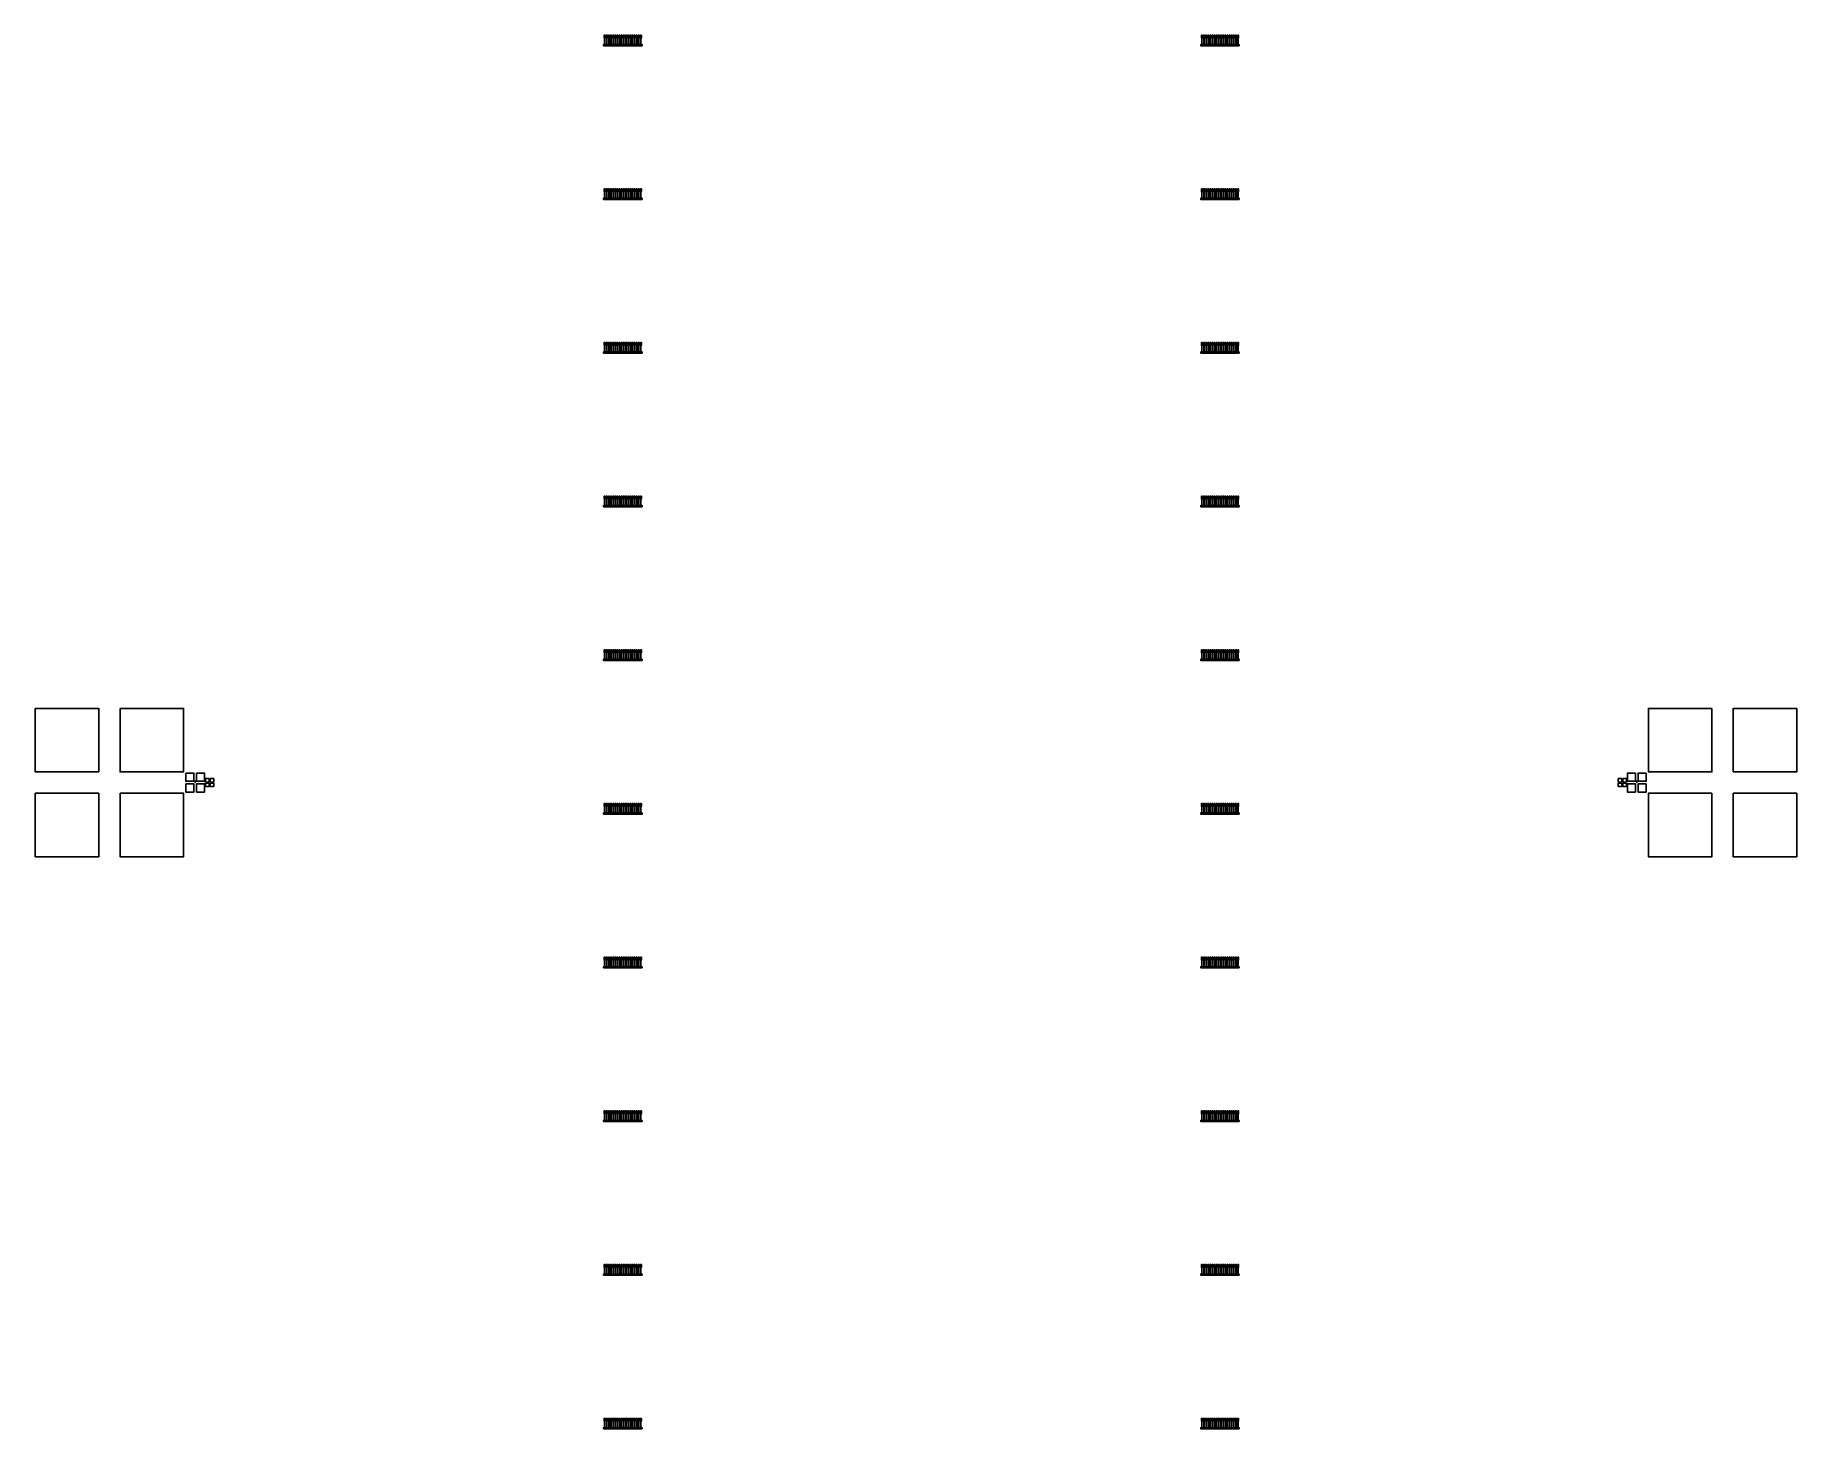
# Model space of a CAD drawing. Header units: millimetres. Extents: x -41.5 to 41.5, y -30.5 to 35.3.
import ezdxf

# ---------------------------------------------------------------- set-up
doc = ezdxf.new("R2010")
doc.units = ezdxf.units.MM

msp = doc.modelspace()

# ---------------------------------------------------------------- linework, layer by layer
for points in [[(-14.559, 35.155, -0.147007), (-14.568, 35.127, 0.034978), (-14.575, 35.115, 0.111457), (-14.579, 35.093), (-14.579, 34.812), (-14.489, 34.812), (-14.489, 35.093, 0.111457), (-14.494, 35.115, 0.034978), (-14.501, 35.127, -0.147007), (-14.509, 35.155), (-14.509, 35.255), (-14.459, 35.255), (-14.459, 35.155, -0.147007), (-14.467, 35.127, 0.034978), (-14.474, 35.115, 0.111457), (-14.479, 35.093), (-14.479, 34.812), (-14.389, 34.812), (-14.389, 35.093, 0.111457), (-14.393, 35.115, 0.034978), (-14.4, 35.127, -0.147007), (-14.409, 35.155), (-14.409, 35.255), (-14.359, 35.255), (-14.359, 35.155, -0.147007), (-14.367, 35.127, 0.034978), (-14.374, 35.115, 0.111457), (-14.379, 35.093), (-14.379, 34.812), (-14.288, 34.812), (-14.288, 35.093, 0.111457), (-14.293, 35.115, 0.034978), (-14.3, 35.127, -0.147007), (-14.308, 35.155), (-14.308, 35.255), (-14.258, 35.255), (-14.258, 35.155, -0.147007), (-14.266, 35.127, 0.034978), (-14.273, 35.115, 0.111457), (-14.278, 35.093), (-14.278, 34.812), (-14.188, 34.812), (-14.188, 35.093, 0.111457), (-14.193, 35.115, 0.034978), (-14.199, 35.127, -0.147007), (-14.208, 35.155), (-14.208, 35.255), (-14.158, 35.255), (-14.158, 35.155, -0.147007), (-14.166, 35.127, 0.034978), (-14.173, 35.115, 0.111457), (-14.178, 35.093), (-14.178, 34.812), (-14.088, 34.812), (-14.088, 35.093, 0.111457), (-14.092, 35.115, 0.034978), (-14.099, 35.127, -0.147007), (-14.108, 35.155), (-14.108, 35.255), (-14.058, 35.255), (-14.058, 35.155, -0.147007), (-14.066, 35.127, 0.034978), (-14.073, 35.115, 0.111457), (-14.078, 35.093), (-14.078, 34.812), (-13.987, 34.812), (-13.987, 35.093, 0.111457), (-13.992, 35.115, 0.034978), (-13.999, 35.127, -0.147007), (-14.007, 35.155), (-14.007, 35.255), (-13.957, 35.255), (-13.957, 35.155, -0.147007), (-13.965, 35.127, 0.034978), (-13.972, 35.115, 0.111457), (-13.977, 35.093), (-13.977, 34.812), (-13.887, 34.812), (-13.887, 35.093, 0.111457), (-13.891, 35.115, 0.034978), (-13.898, 35.127, -0.147007), (-13.907, 35.155), (-13.907, 35.255), (-13.857, 35.255), (-13.857, 35.155, -0.147007), (-13.865, 35.127, 0.034978), (-13.872, 35.115, 0.111457), (-13.877, 35.093), (-13.877, 34.812), (-13.786, 34.812), (-13.786, 35.093, 0.111457), (-13.791, 35.115, 0.034978), (-13.798, 35.127, -0.147007), (-13.806, 35.155), (-13.806, 35.255), (-13.756, 35.255), (-13.756, 35.155, -0.147007), (-13.764, 35.127, 0.034978), (-13.771, 35.115, 0.111457), (-13.776, 35.093), (-13.776, 34.812), (-13.686, 34.812), (-13.686, 35.093, 0.111457), (-13.691, 35.115, 0.034978), (-13.697, 35.127, -0.147007), (-13.706, 35.155), (-13.706, 35.255), (-13.656, 35.255), (-13.656, 35.155, -0.147007), (-13.664, 35.127, 0.034978), (-13.671, 35.115, 0.111457), (-13.676, 35.093), (-13.676, 34.812), (-13.585, 34.812), (-13.585, 35.093, 0.111457), (-13.59, 35.115, 0.034978), (-13.597, 35.127, -0.147007), (-13.605, 35.155), (-13.605, 35.255), (-13.555, 35.255), (-13.555, 35.155, -0.147007), (-13.564, 35.127, 0.034978), (-13.57, 35.115, 0.111457), (-13.575, 35.093), (-13.575, 34.812), (-13.485, 34.812), (-13.485, 35.093, 0.111457), (-13.49, 35.115, 0.034978), (-13.497, 35.127, -0.147007), (-13.505, 35.155), (-13.505, 35.255), (-13.455, 35.255), (-13.455, 35.155, -0.147007), (-13.463, 35.127, 0.034978), (-13.47, 35.115, 0.111457), (-13.475, 35.093), (-13.475, 34.812), (-13.385, 34.812), (-13.385, 35.093, 0.111457), (-13.39, 35.115, 0.034978), (-13.396, 35.127, -0.147007), (-13.405, 35.155), (-13.405, 35.255), (-13.355, 35.255), (-13.355, 35.155, -0.147007), (-13.363, 35.127, 0.034978), (-13.37, 35.115, 0.111457), (-13.375, 35.093), (-13.375, 34.812), (-13.284, 34.812), (-13.284, 35.093, 0.111457), (-13.289, 35.115, 0.034978), (-13.296, 35.127, -0.147007), (-13.304, 35.155), (-13.304, 35.255), (-13.254, 35.255), (-13.254, 35.155, -0.147007), (-13.263, 35.127, 0.034978), (-13.269, 35.115, 0.111457), (-13.274, 35.093), (-13.274, 34.812), (-13.184, 34.812), (-13.184, 35.093, 0.111457), (-13.189, 35.115, 0.034978), (-13.196, 35.127, -0.147007), (-13.204, 35.155), (-13.204, 35.255), (-13.154, 35.255), (-13.154, 35.155, -0.147007), (-13.162, 35.127, 0.034978), (-13.169, 35.115, 0.111457), (-13.174, 35.093), (-13.174, 34.812), (-13.083, 34.812), (-13.083, 35.093, 0.111457), (-13.088, 35.115, 0.034978), (-13.095, 35.127, -0.147007), (-13.103, 35.155), (-13.103, 35.255), (-13.053, 35.255), (-13.053, 35.155, -0.147007), (-13.062, 35.127, 0.034978), (-13.069, 35.115, 0.111457), (-13.073, 35.093), (-13.073, 34.812), (-12.983, 34.812), (-12.983, 35.093, 0.111457), (-12.988, 35.115, 0.034978), (-12.995, 35.127, -0.147007), (-13.003, 35.155), (-13.003, 35.255), (-12.953, 35.255), (-12.953, 35.155, -0.147007), (-12.961, 35.127, 0.034978), (-12.968, 35.115, 0.111457), (-12.973, 35.093), (-12.973, 34.812), (-12.972, 34.812), (-12.925, 34.812), (-12.925, 34.762), (-14.737, 34.762), (-14.737, 34.812), (-14.69, 34.812), (-14.69, 35.093, 0.111457), (-14.695, 35.115, 0.034978), (-14.702, 35.127, -0.147007), (-14.71, 35.155), (-14.71, 35.255), (-14.66, 35.255), (-14.66, 35.155, -0.147007), (-14.668, 35.127, 0.034978), (-14.675, 35.115, 0.111457), (-14.68, 35.093), (-14.68, 34.812), (-14.589, 34.812), (-14.589, 35.093, 0.111457), (-14.594, 35.115, 0.034978), (-14.601, 35.127, -0.147007), (-14.609, 35.155), (-14.609, 35.255), (-14.559, 35.255)], [(13.61, 35.155, -0.147007), (13.602, 35.127, 0.034978), (13.595, 35.115, 0.111457), (13.59, 35.093), (13.59, 34.812), (13.681, 34.812), (13.681, 35.093, 0.111457), (13.676, 35.115, 0.034978), (13.669, 35.127, -0.147007), (13.661, 35.155), (13.661, 35.255), (13.711, 35.255), (13.711, 35.155, -0.147007), (13.702, 35.127, 0.034978), (13.696, 35.115, 0.111457), (13.691, 35.093), (13.691, 34.812), (13.781, 34.812), (13.781, 35.093, 0.111457), (13.776, 35.115, 0.034978), (13.77, 35.127, -0.147007), (13.761, 35.155), (13.761, 35.255), (13.811, 35.255), (13.811, 35.155, -0.147007), (13.803, 35.127, 0.034978), (13.796, 35.115, 0.111457), (13.791, 35.093), (13.791, 34.812), (13.882, 34.812), (13.882, 35.093, 0.111457), (13.877, 35.115, 0.034978), (13.87, 35.127, -0.147007), (13.862, 35.155), (13.862, 35.255), (13.912, 35.255), (13.912, 35.155, -0.147007), (13.903, 35.127, 0.034978), (13.897, 35.115, 0.111457), (13.892, 35.093), (13.892, 34.812), (13.982, 34.812), (13.982, 35.093, 0.111457), (13.977, 35.115, 0.034978), (13.97, 35.127, -0.147007), (13.962, 35.155), (13.962, 35.255), (14.012, 35.255), (14.012, 35.155, -0.147007), (14.004, 35.127, 0.034978), (13.997, 35.115, 0.111457), (13.992, 35.093), (13.992, 34.812), (14.082, 34.812), (14.082, 35.093, 0.111457), (14.077, 35.115, 0.034978), (14.071, 35.127, -0.147007), (14.062, 35.155), (14.062, 35.255), (14.112, 35.255), (14.112, 35.155, -0.147007), (14.104, 35.127, 0.034978), (14.097, 35.115, 0.111457), (14.092, 35.093), (14.092, 34.812), (14.183, 34.812), (14.183, 35.093, 0.111457), (14.178, 35.115, 0.034978), (14.171, 35.127, -0.147007), (14.163, 35.155), (14.163, 35.255), (14.213, 35.255), (14.213, 35.155, -0.147007), (14.204, 35.127, 0.034978), (14.198, 35.115, 0.111457), (14.193, 35.093), (14.193, 34.812), (14.283, 34.812), (14.283, 35.093, 0.111457), (14.278, 35.115, 0.034978), (14.271, 35.127, -0.147007), (14.263, 35.155), (14.263, 35.255), (14.313, 35.255), (14.313, 35.155, -0.147007), (14.305, 35.127, 0.034978), (14.298, 35.115, 0.111457), (14.293, 35.093), (14.293, 34.812), (14.384, 34.812), (14.384, 35.093, 0.111457), (14.379, 35.115, 0.034978), (14.372, 35.127, -0.147007), (14.364, 35.155), (14.364, 35.255), (14.414, 35.255), (14.414, 35.155, -0.147007), (14.405, 35.127, 0.034978), (14.398, 35.115, 0.111457), (14.394, 35.093), (14.394, 34.812), (14.484, 34.812), (14.484, 35.093, 0.111457), (14.479, 35.115, 0.034978), (14.472, 35.127, -0.147007), (14.464, 35.155), (14.464, 35.255), (14.514, 35.255), (14.514, 35.155, -0.147007), (14.506, 35.127, 0.034978), (14.499, 35.115, 0.111457), (14.494, 35.093), (14.494, 34.812), (14.585, 34.812), (14.585, 35.093, 0.111457), (14.58, 35.115, 0.034978), (14.573, 35.127, -0.147007), (14.565, 35.155), (14.565, 35.255), (14.615, 35.255), (14.615, 35.155, -0.147007), (14.606, 35.127, 0.034978), (14.599, 35.115, 0.111457), (14.595, 35.093), (14.595, 34.812), (14.685, 34.812), (14.685, 35.093, 0.111457), (14.68, 35.115, 0.034978), (14.673, 35.127, -0.147007), (14.665, 35.155), (14.665, 35.255), (14.715, 35.255), (14.715, 35.155, -0.147007), (14.706, 35.127, 0.034978), (14.7, 35.115, 0.111457), (14.695, 35.093), (14.695, 34.812), (14.785, 34.812), (14.785, 35.093, 0.111457), (14.78, 35.115, 0.034978), (14.773, 35.127, -0.147007), (14.765, 35.155), (14.765, 35.255), (14.815, 35.255), (14.815, 35.155, -0.147007), (14.807, 35.127, 0.034978), (14.8, 35.115, 0.111457), (14.795, 35.093), (14.795, 34.812), (14.886, 34.812), (14.886, 35.093, 0.111457), (14.881, 35.115, 0.034978), (14.874, 35.127, -0.147007), (14.866, 35.155), (14.866, 35.255), (14.916, 35.255), (14.916, 35.155, -0.147007), (14.907, 35.127, 0.034978), (14.9, 35.115, 0.111457), (14.896, 35.093), (14.896, 34.812), (14.986, 34.812), (14.986, 35.093, 0.111457), (14.981, 35.115, 0.034978), (14.974, 35.127, -0.147007), (14.966, 35.155), (14.966, 35.255), (15.016, 35.255), (15.016, 35.155, -0.147007), (15.008, 35.127, 0.034978), (15.001, 35.115, 0.111457), (14.996, 35.093), (14.996, 34.812), (15.086, 34.812), (15.086, 35.093, 0.111457), (15.082, 35.115, 0.034978), (15.075, 35.127, -0.147007), (15.066, 35.155), (15.066, 35.255), (15.116, 35.255), (15.116, 35.155, -0.147007), (15.108, 35.127, 0.034978), (15.101, 35.115, 0.111457), (15.096, 35.093), (15.096, 34.812), (15.187, 34.812), (15.187, 35.093, 0.111457), (15.182, 35.115, 0.034978), (15.175, 35.127, -0.147007), (15.167, 35.155), (15.167, 35.255), (15.217, 35.255), (15.217, 35.155, -0.147007), (15.209, 35.127, 0.034978), (15.202, 35.115, 0.111457), (15.197, 35.093), (15.197, 34.812), (15.197, 34.812), (15.244, 34.812), (15.244, 34.762), (13.432, 34.762), (13.432, 34.812), (13.48, 34.812), (13.48, 35.093, 0.111457), (13.475, 35.115, 0.034978), (13.468, 35.127, -0.147007), (13.46, 35.155), (13.46, 35.255), (13.51, 35.255), (13.51, 35.155, -0.147007), (13.502, 35.127, 0.034978), (13.495, 35.115, 0.111457), (13.49, 35.093), (13.49, 34.812), (13.58, 34.812), (13.58, 35.093, 0.111457), (13.575, 35.115, 0.034978), (13.569, 35.127, -0.147007), (13.56, 35.155), (13.56, 35.255), (13.61, 35.255)], [(-14.559, 27.905, -0.147007), (-14.568, 27.878, 0.034978), (-14.575, 27.865, 0.111457), (-14.579, 27.844), (-14.579, 27.563), (-14.489, 27.563), (-14.489, 27.844, 0.111457), (-14.494, 27.865, 0.034978), (-14.501, 27.878, -0.147007), (-14.509, 27.905), (-14.509, 28.005), (-14.459, 28.005), (-14.459, 27.905, -0.147007), (-14.467, 27.878, 0.034978), (-14.474, 27.865, 0.111457), (-14.479, 27.844), (-14.479, 27.563), (-14.389, 27.563), (-14.389, 27.844, 0.111457), (-14.393, 27.865, 0.034978), (-14.4, 27.878, -0.147007), (-14.409, 27.905), (-14.409, 28.005), (-14.359, 28.005), (-14.359, 27.905, -0.147007), (-14.367, 27.878, 0.034978), (-14.374, 27.865, 0.111457), (-14.379, 27.844), (-14.379, 27.563), (-14.288, 27.563), (-14.288, 27.844, 0.111457), (-14.293, 27.865, 0.034978), (-14.3, 27.878, -0.147007), (-14.308, 27.905), (-14.308, 28.005), (-14.258, 28.005), (-14.258, 27.905, -0.147007), (-14.266, 27.878, 0.034978), (-14.273, 27.865, 0.111457), (-14.278, 27.844), (-14.278, 27.563), (-14.188, 27.563), (-14.188, 27.844, 0.111457), (-14.193, 27.865, 0.034978), (-14.199, 27.878, -0.147007), (-14.208, 27.905), (-14.208, 28.005), (-14.158, 28.005), (-14.158, 27.905, -0.147007), (-14.166, 27.878, 0.034978), (-14.173, 27.865, 0.111457), (-14.178, 27.844), (-14.178, 27.563), (-14.088, 27.563), (-14.088, 27.844, 0.111457), (-14.092, 27.865, 0.034978), (-14.099, 27.878, -0.147007), (-14.108, 27.905), (-14.108, 28.005), (-14.058, 28.005), (-14.058, 27.905, -0.147007), (-14.066, 27.878, 0.034978), (-14.073, 27.865, 0.111457), (-14.078, 27.844), (-14.078, 27.563), (-13.987, 27.563), (-13.987, 27.844, 0.111457), (-13.992, 27.865, 0.034978), (-13.999, 27.878, -0.147007), (-14.007, 27.905), (-14.007, 28.005), (-13.957, 28.005), (-13.957, 27.905, -0.147007), (-13.965, 27.878, 0.034978), (-13.972, 27.865, 0.111457), (-13.977, 27.844), (-13.977, 27.563), (-13.887, 27.563), (-13.887, 27.844, 0.111457), (-13.891, 27.865, 0.034978), (-13.898, 27.878, -0.147007), (-13.907, 27.905), (-13.907, 28.005), (-13.857, 28.005), (-13.857, 27.905, -0.147007), (-13.865, 27.878, 0.034978), (-13.872, 27.865, 0.111457), (-13.877, 27.844), (-13.877, 27.563), (-13.786, 27.563), (-13.786, 27.844, 0.111457), (-13.791, 27.865, 0.034978), (-13.798, 27.878, -0.147007), (-13.806, 27.905), (-13.806, 28.005), (-13.756, 28.005), (-13.756, 27.905, -0.147007), (-13.764, 27.878, 0.034978), (-13.771, 27.865, 0.111457), (-13.776, 27.844), (-13.776, 27.563), (-13.686, 27.563), (-13.686, 27.844, 0.111457), (-13.691, 27.865, 0.034978), (-13.697, 27.878, -0.147007), (-13.706, 27.905), (-13.706, 28.005), (-13.656, 28.005), (-13.656, 27.905, -0.147007), (-13.664, 27.878, 0.034978), (-13.671, 27.865, 0.111457), (-13.676, 27.844), (-13.676, 27.563), (-13.585, 27.563), (-13.585, 27.844, 0.111457), (-13.59, 27.865, 0.034978), (-13.597, 27.878, -0.147007), (-13.605, 27.905), (-13.605, 28.005), (-13.555, 28.005), (-13.555, 27.905, -0.147007), (-13.564, 27.878, 0.034978), (-13.57, 27.865, 0.111457), (-13.575, 27.844), (-13.575, 27.563), (-13.485, 27.563), (-13.485, 27.844, 0.111457), (-13.49, 27.865, 0.034978), (-13.497, 27.878, -0.147007), (-13.505, 27.905), (-13.505, 28.005), (-13.455, 28.005), (-13.455, 27.905, -0.147007), (-13.463, 27.878, 0.034978), (-13.47, 27.865, 0.111457), (-13.475, 27.844), (-13.475, 27.563), (-13.385, 27.563), (-13.385, 27.844, 0.111457), (-13.39, 27.865, 0.034978), (-13.396, 27.878, -0.147007), (-13.405, 27.905), (-13.405, 28.005), (-13.355, 28.005), (-13.355, 27.905, -0.147007), (-13.363, 27.878, 0.034978), (-13.37, 27.865, 0.111457), (-13.375, 27.844), (-13.375, 27.563), (-13.284, 27.563), (-13.284, 27.844, 0.111457), (-13.289, 27.865, 0.034978), (-13.296, 27.878, -0.147007), (-13.304, 27.905), (-13.304, 28.005), (-13.254, 28.005), (-13.254, 27.905, -0.147007), (-13.263, 27.878, 0.034978), (-13.269, 27.865, 0.111457), (-13.274, 27.844), (-13.274, 27.563), (-13.184, 27.563), (-13.184, 27.844, 0.111457), (-13.189, 27.865, 0.034978), (-13.196, 27.878, -0.147007), (-13.204, 27.905), (-13.204, 28.005), (-13.154, 28.005), (-13.154, 27.905, -0.147007), (-13.162, 27.878, 0.034978), (-13.169, 27.865, 0.111457), (-13.174, 27.844), (-13.174, 27.563), (-13.083, 27.563), (-13.083, 27.844, 0.111457), (-13.088, 27.865, 0.034978), (-13.095, 27.878, -0.147007), (-13.103, 27.905), (-13.103, 28.005), (-13.053, 28.005), (-13.053, 27.905, -0.147007), (-13.062, 27.878, 0.034978), (-13.069, 27.865, 0.111457), (-13.073, 27.844), (-13.073, 27.563), (-12.983, 27.563), (-12.983, 27.844, 0.111457), (-12.988, 27.865, 0.034978), (-12.995, 27.878, -0.147007), (-13.003, 27.905), (-13.003, 28.005), (-12.953, 28.005), (-12.953, 27.905, -0.147007), (-12.961, 27.878, 0.034978), (-12.968, 27.865, 0.111457), (-12.973, 27.844), (-12.973, 27.563), (-12.972, 27.563), (-12.925, 27.563), (-12.925, 27.513), (-14.737, 27.513), (-14.737, 27.563), (-14.69, 27.563), (-14.69, 27.844, 0.111457), (-14.695, 27.865, 0.034978), (-14.702, 27.878, -0.147007), (-14.71, 27.905), (-14.71, 28.005), (-14.66, 28.005), (-14.66, 27.905, -0.147007), (-14.668, 27.878, 0.034978), (-14.675, 27.865, 0.111457), (-14.68, 27.844), (-14.68, 27.563), (-14.589, 27.563), (-14.589, 27.844, 0.111457), (-14.594, 27.865, 0.034978), (-14.601, 27.878, -0.147007), (-14.609, 27.905), (-14.609, 28.005), (-14.559, 28.005)], [(13.61, 27.905, -0.147007), (13.602, 27.878, 0.034978), (13.595, 27.865, 0.111457), (13.59, 27.844), (13.59, 27.563), (13.681, 27.563), (13.681, 27.844, 0.111457), (13.676, 27.865, 0.034978), (13.669, 27.878, -0.147007), (13.661, 27.905), (13.661, 28.005), (13.711, 28.005), (13.711, 27.905, -0.147007), (13.702, 27.878, 0.034978), (13.696, 27.865, 0.111457), (13.691, 27.844), (13.691, 27.563), (13.781, 27.563), (13.781, 27.844, 0.111457), (13.776, 27.865, 0.034978), (13.77, 27.878, -0.147007), (13.761, 27.905), (13.761, 28.005), (13.811, 28.005), (13.811, 27.905, -0.147007), (13.803, 27.878, 0.034978), (13.796, 27.865, 0.111457), (13.791, 27.844), (13.791, 27.563), (13.882, 27.563), (13.882, 27.844, 0.111457), (13.877, 27.865, 0.034978), (13.87, 27.878, -0.147007), (13.862, 27.905), (13.862, 28.005), (13.912, 28.005), (13.912, 27.905, -0.147007), (13.903, 27.878, 0.034978), (13.897, 27.865, 0.111457), (13.892, 27.844), (13.892, 27.563), (13.982, 27.563), (13.982, 27.844, 0.111457), (13.977, 27.865, 0.034978), (13.97, 27.878, -0.147007), (13.962, 27.905), (13.962, 28.005), (14.012, 28.005), (14.012, 27.905, -0.147007), (14.004, 27.878, 0.034978), (13.997, 27.865, 0.111457), (13.992, 27.844), (13.992, 27.563), (14.082, 27.563), (14.082, 27.844, 0.111457), (14.077, 27.865, 0.034978), (14.071, 27.878, -0.147007), (14.062, 27.905), (14.062, 28.005), (14.112, 28.005), (14.112, 27.905, -0.147007), (14.104, 27.878, 0.034978), (14.097, 27.865, 0.111457), (14.092, 27.844), (14.092, 27.563), (14.183, 27.563), (14.183, 27.844, 0.111457), (14.178, 27.865, 0.034978), (14.171, 27.878, -0.147007), (14.163, 27.905), (14.163, 28.005), (14.213, 28.005), (14.213, 27.905, -0.147007), (14.204, 27.878, 0.034978), (14.198, 27.865, 0.111457), (14.193, 27.844), (14.193, 27.563), (14.283, 27.563), (14.283, 27.844, 0.111457), (14.278, 27.865, 0.034978), (14.271, 27.878, -0.147007), (14.263, 27.905), (14.263, 28.005), (14.313, 28.005), (14.313, 27.905, -0.147007), (14.305, 27.878, 0.034978), (14.298, 27.865, 0.111457), (14.293, 27.844), (14.293, 27.563), (14.384, 27.563), (14.384, 27.844, 0.111457), (14.379, 27.865, 0.034978), (14.372, 27.878, -0.147007), (14.364, 27.905), (14.364, 28.005), (14.414, 28.005), (14.414, 27.905, -0.147007), (14.405, 27.878, 0.034978), (14.398, 27.865, 0.111457), (14.394, 27.844), (14.394, 27.563), (14.484, 27.563), (14.484, 27.844, 0.111457), (14.479, 27.865, 0.034978), (14.472, 27.878, -0.147007), (14.464, 27.905), (14.464, 28.005), (14.514, 28.005), (14.514, 27.905, -0.147007), (14.506, 27.878, 0.034978), (14.499, 27.865, 0.111457), (14.494, 27.844), (14.494, 27.563), (14.585, 27.563), (14.585, 27.844, 0.111457), (14.58, 27.865, 0.034978), (14.573, 27.878, -0.147007), (14.565, 27.905), (14.565, 28.005), (14.615, 28.005), (14.615, 27.905, -0.147007), (14.606, 27.878, 0.034978), (14.599, 27.865, 0.111457), (14.595, 27.844), (14.595, 27.563), (14.685, 27.563), (14.685, 27.844, 0.111457), (14.68, 27.865, 0.034978), (14.673, 27.878, -0.147007), (14.665, 27.905), (14.665, 28.005), (14.715, 28.005), (14.715, 27.905, -0.147007), (14.706, 27.878, 0.034978), (14.7, 27.865, 0.111457), (14.695, 27.844), (14.695, 27.563), (14.785, 27.563), (14.785, 27.844, 0.111457), (14.78, 27.865, 0.034978), (14.773, 27.878, -0.147007), (14.765, 27.905), (14.765, 28.005), (14.815, 28.005), (14.815, 27.905, -0.147007), (14.807, 27.878, 0.034978), (14.8, 27.865, 0.111457), (14.795, 27.844), (14.795, 27.563), (14.886, 27.563), (14.886, 27.844, 0.111457), (14.881, 27.865, 0.034978), (14.874, 27.878, -0.147007), (14.866, 27.905), (14.866, 28.005), (14.916, 28.005), (14.916, 27.905, -0.147007), (14.907, 27.878, 0.034978), (14.9, 27.865, 0.111457), (14.896, 27.844), (14.896, 27.563), (14.986, 27.563), (14.986, 27.844, 0.111457), (14.981, 27.865, 0.034978), (14.974, 27.878, -0.147007), (14.966, 27.905), (14.966, 28.005), (15.016, 28.005), (15.016, 27.905, -0.147007), (15.008, 27.878, 0.034978), (15.001, 27.865, 0.111457), (14.996, 27.844), (14.996, 27.563), (15.086, 27.563), (15.086, 27.844, 0.111457), (15.082, 27.865, 0.034978), (15.075, 27.878, -0.147007), (15.066, 27.905), (15.066, 28.005), (15.116, 28.005), (15.116, 27.905, -0.147007), (15.108, 27.878, 0.034978), (15.101, 27.865, 0.111457), (15.096, 27.844), (15.096, 27.563), (15.187, 27.563), (15.187, 27.844, 0.111457), (15.182, 27.865, 0.034978), (15.175, 27.878, -0.147007), (15.167, 27.905), (15.167, 28.005), (15.217, 28.005), (15.217, 27.905, -0.147007), (15.209, 27.878, 0.034978), (15.202, 27.865, 0.111457), (15.197, 27.844), (15.197, 27.563), (15.197, 27.563), (15.244, 27.563), (15.244, 27.513), (13.432, 27.513), (13.432, 27.563), (13.48, 27.563), (13.48, 27.844, 0.111457), (13.475, 27.865, 0.034978), (13.468, 27.878, -0.147007), (13.46, 27.905), (13.46, 28.005), (13.51, 28.005), (13.51, 27.905, -0.147007), (13.502, 27.878, 0.034978), (13.495, 27.865, 0.111457), (13.49, 27.844), (13.49, 27.563), (13.58, 27.563), (13.58, 27.844, 0.111457), (13.575, 27.865, 0.034978), (13.569, 27.878, -0.147007), (13.56, 27.905), (13.56, 28.005), (13.61, 28.005)], [(-14.559, 20.656, -0.147007), (-14.568, 20.628, 0.034978), (-14.575, 20.616, 0.111457), (-14.579, 20.594), (-14.579, 20.313), (-14.489, 20.313), (-14.489, 20.594, 0.111457), (-14.494, 20.616, 0.034978), (-14.501, 20.628, -0.147007), (-14.509, 20.656), (-14.509, 20.756), (-14.459, 20.756), (-14.459, 20.656, -0.147007), (-14.467, 20.628, 0.034978), (-14.474, 20.616, 0.111457), (-14.479, 20.594), (-14.479, 20.313), (-14.389, 20.313), (-14.389, 20.594, 0.111457), (-14.393, 20.616, 0.034978), (-14.4, 20.628, -0.147007), (-14.409, 20.656), (-14.409, 20.756), (-14.359, 20.756), (-14.359, 20.656, -0.147007), (-14.367, 20.628, 0.034978), (-14.374, 20.616, 0.111457), (-14.379, 20.594), (-14.379, 20.313), (-14.288, 20.313), (-14.288, 20.594, 0.111457), (-14.293, 20.616, 0.034978), (-14.3, 20.628, -0.147007), (-14.308, 20.656), (-14.308, 20.756), (-14.258, 20.756), (-14.258, 20.656, -0.147007), (-14.266, 20.628, 0.034978), (-14.273, 20.616, 0.111457), (-14.278, 20.594), (-14.278, 20.313), (-14.188, 20.313), (-14.188, 20.594, 0.111457), (-14.193, 20.616, 0.034978), (-14.199, 20.628, -0.147007), (-14.208, 20.656), (-14.208, 20.756), (-14.158, 20.756), (-14.158, 20.656, -0.147007), (-14.166, 20.628, 0.034978), (-14.173, 20.616, 0.111457), (-14.178, 20.594), (-14.178, 20.313), (-14.088, 20.313), (-14.088, 20.594, 0.111457), (-14.092, 20.616, 0.034978), (-14.099, 20.628, -0.147007), (-14.108, 20.656), (-14.108, 20.756), (-14.058, 20.756), (-14.058, 20.656, -0.147007), (-14.066, 20.628, 0.034978), (-14.073, 20.616, 0.111457), (-14.078, 20.594), (-14.078, 20.313), (-13.987, 20.313), (-13.987, 20.594, 0.111457), (-13.992, 20.616, 0.034978), (-13.999, 20.628, -0.147007), (-14.007, 20.656), (-14.007, 20.756), (-13.957, 20.756), (-13.957, 20.656, -0.147007), (-13.965, 20.628, 0.034978), (-13.972, 20.616, 0.111457), (-13.977, 20.594), (-13.977, 20.313), (-13.887, 20.313), (-13.887, 20.594, 0.111457), (-13.891, 20.616, 0.034978), (-13.898, 20.628, -0.147007), (-13.907, 20.656), (-13.907, 20.756), (-13.857, 20.756), (-13.857, 20.656, -0.147007), (-13.865, 20.628, 0.034978), (-13.872, 20.616, 0.111457), (-13.877, 20.594), (-13.877, 20.313), (-13.786, 20.313), (-13.786, 20.594, 0.111457), (-13.791, 20.616, 0.034978), (-13.798, 20.628, -0.147007), (-13.806, 20.656), (-13.806, 20.756), (-13.756, 20.756), (-13.756, 20.656, -0.147007), (-13.764, 20.628, 0.034978), (-13.771, 20.616, 0.111457), (-13.776, 20.594), (-13.776, 20.313), (-13.686, 20.313), (-13.686, 20.594, 0.111457), (-13.691, 20.616, 0.034978), (-13.697, 20.628, -0.147007), (-13.706, 20.656), (-13.706, 20.756), (-13.656, 20.756), (-13.656, 20.656, -0.147007), (-13.664, 20.628, 0.034978), (-13.671, 20.616, 0.111457), (-13.676, 20.594), (-13.676, 20.313), (-13.585, 20.313), (-13.585, 20.594, 0.111457), (-13.59, 20.616, 0.034978), (-13.597, 20.628, -0.147007), (-13.605, 20.656), (-13.605, 20.756), (-13.555, 20.756), (-13.555, 20.656, -0.147007), (-13.564, 20.628, 0.034978), (-13.57, 20.616, 0.111457), (-13.575, 20.594), (-13.575, 20.313), (-13.485, 20.313), (-13.485, 20.594, 0.111457), (-13.49, 20.616, 0.034978), (-13.497, 20.628, -0.147007), (-13.505, 20.656), (-13.505, 20.756), (-13.455, 20.756), (-13.455, 20.656, -0.147007), (-13.463, 20.628, 0.034978), (-13.47, 20.616, 0.111457), (-13.475, 20.594), (-13.475, 20.313), (-13.385, 20.313), (-13.385, 20.594, 0.111457), (-13.39, 20.616, 0.034978), (-13.396, 20.628, -0.147007), (-13.405, 20.656), (-13.405, 20.756), (-13.355, 20.756), (-13.355, 20.656, -0.147007), (-13.363, 20.628, 0.034978), (-13.37, 20.616, 0.111457), (-13.375, 20.594), (-13.375, 20.313), (-13.284, 20.313), (-13.284, 20.594, 0.111457), (-13.289, 20.616, 0.034978), (-13.296, 20.628, -0.147007), (-13.304, 20.656), (-13.304, 20.756), (-13.254, 20.756), (-13.254, 20.656, -0.147007), (-13.263, 20.628, 0.034978), (-13.269, 20.616, 0.111457), (-13.274, 20.594), (-13.274, 20.313), (-13.184, 20.313), (-13.184, 20.594, 0.111457), (-13.189, 20.616, 0.034978), (-13.196, 20.628, -0.147007), (-13.204, 20.656), (-13.204, 20.756), (-13.154, 20.756), (-13.154, 20.656, -0.147007), (-13.162, 20.628, 0.034978), (-13.169, 20.616, 0.111457), (-13.174, 20.594), (-13.174, 20.313), (-13.083, 20.313), (-13.083, 20.594, 0.111457), (-13.088, 20.616, 0.034978), (-13.095, 20.628, -0.147007), (-13.103, 20.656), (-13.103, 20.756), (-13.053, 20.756), (-13.053, 20.656, -0.147007), (-13.062, 20.628, 0.034978), (-13.069, 20.616, 0.111457), (-13.073, 20.594), (-13.073, 20.313), (-12.983, 20.313), (-12.983, 20.594, 0.111457), (-12.988, 20.616, 0.034978), (-12.995, 20.628, -0.147007), (-13.003, 20.656), (-13.003, 20.756), (-12.953, 20.756), (-12.953, 20.656, -0.147007), (-12.961, 20.628, 0.034978), (-12.968, 20.616, 0.111457), (-12.973, 20.594), (-12.973, 20.313), (-12.972, 20.313), (-12.925, 20.313), (-12.925, 20.263), (-14.737, 20.263), (-14.737, 20.313), (-14.69, 20.313), (-14.69, 20.594, 0.111457), (-14.695, 20.616, 0.034978), (-14.702, 20.628, -0.147007), (-14.71, 20.656), (-14.71, 20.756), (-14.66, 20.756), (-14.66, 20.656, -0.147007), (-14.668, 20.628, 0.034978), (-14.675, 20.616, 0.111457), (-14.68, 20.594), (-14.68, 20.313), (-14.589, 20.313), (-14.589, 20.594, 0.111457), (-14.594, 20.616, 0.034978), (-14.601, 20.628, -0.147007), (-14.609, 20.656), (-14.609, 20.756), (-14.559, 20.756)], [(13.61, 20.656, -0.147007), (13.602, 20.628, 0.034978), (13.595, 20.616, 0.111457), (13.59, 20.594), (13.59, 20.313), (13.681, 20.313), (13.681, 20.594, 0.111457), (13.676, 20.616, 0.034978), (13.669, 20.628, -0.147007), (13.661, 20.656), (13.661, 20.756), (13.711, 20.756), (13.711, 20.656, -0.147007), (13.702, 20.628, 0.034978), (13.696, 20.616, 0.111457), (13.691, 20.594), (13.691, 20.313), (13.781, 20.313), (13.781, 20.594, 0.111457), (13.776, 20.616, 0.034978), (13.77, 20.628, -0.147007), (13.761, 20.656), (13.761, 20.756), (13.811, 20.756), (13.811, 20.656, -0.147007), (13.803, 20.628, 0.034978), (13.796, 20.616, 0.111457), (13.791, 20.594), (13.791, 20.313), (13.882, 20.313), (13.882, 20.594, 0.111457), (13.877, 20.616, 0.034978), (13.87, 20.628, -0.147007), (13.862, 20.656), (13.862, 20.756), (13.912, 20.756), (13.912, 20.656, -0.147007), (13.903, 20.628, 0.034978), (13.897, 20.616, 0.111457), (13.892, 20.594), (13.892, 20.313), (13.982, 20.313), (13.982, 20.594, 0.111457), (13.977, 20.616, 0.034978), (13.97, 20.628, -0.147007), (13.962, 20.656), (13.962, 20.756), (14.012, 20.756), (14.012, 20.656, -0.147007), (14.004, 20.628, 0.034978), (13.997, 20.616, 0.111457), (13.992, 20.594), (13.992, 20.313), (14.082, 20.313), (14.082, 20.594, 0.111457), (14.077, 20.616, 0.034978), (14.071, 20.628, -0.147007), (14.062, 20.656), (14.062, 20.756), (14.112, 20.756), (14.112, 20.656, -0.147007), (14.104, 20.628, 0.034978), (14.097, 20.616, 0.111457), (14.092, 20.594), (14.092, 20.313), (14.183, 20.313), (14.183, 20.594, 0.111457), (14.178, 20.616, 0.034978), (14.171, 20.628, -0.147007), (14.163, 20.656), (14.163, 20.756), (14.213, 20.756), (14.213, 20.656, -0.147007), (14.204, 20.628, 0.034978), (14.198, 20.616, 0.111457), (14.193, 20.594), (14.193, 20.313), (14.283, 20.313), (14.283, 20.594, 0.111457), (14.278, 20.616, 0.034978), (14.271, 20.628, -0.147007), (14.263, 20.656), (14.263, 20.756), (14.313, 20.756), (14.313, 20.656, -0.147007), (14.305, 20.628, 0.034978), (14.298, 20.616, 0.111457), (14.293, 20.594), (14.293, 20.313), (14.384, 20.313), (14.384, 20.594, 0.111457), (14.379, 20.616, 0.034978), (14.372, 20.628, -0.147007), (14.364, 20.656), (14.364, 20.756), (14.414, 20.756), (14.414, 20.656, -0.147007), (14.405, 20.628, 0.034978), (14.398, 20.616, 0.111457), (14.394, 20.594), (14.394, 20.313), (14.484, 20.313), (14.484, 20.594, 0.111457), (14.479, 20.616, 0.034978), (14.472, 20.628, -0.147007), (14.464, 20.656), (14.464, 20.756), (14.514, 20.756), (14.514, 20.656, -0.147007), (14.506, 20.628, 0.034978), (14.499, 20.616, 0.111457), (14.494, 20.594), (14.494, 20.313), (14.585, 20.313), (14.585, 20.594, 0.111457), (14.58, 20.616, 0.034978), (14.573, 20.628, -0.147007), (14.565, 20.656), (14.565, 20.756), (14.615, 20.756), (14.615, 20.656, -0.147007), (14.606, 20.628, 0.034978), (14.599, 20.616, 0.111457), (14.595, 20.594), (14.595, 20.313), (14.685, 20.313), (14.685, 20.594, 0.111457), (14.68, 20.616, 0.034978), (14.673, 20.628, -0.147007), (14.665, 20.656), (14.665, 20.756), (14.715, 20.756), (14.715, 20.656, -0.147007), (14.706, 20.628, 0.034978), (14.7, 20.616, 0.111457), (14.695, 20.594), (14.695, 20.313), (14.785, 20.313), (14.785, 20.594, 0.111457), (14.78, 20.616, 0.034978), (14.773, 20.628, -0.147007), (14.765, 20.656), (14.765, 20.756), (14.815, 20.756), (14.815, 20.656, -0.147007), (14.807, 20.628, 0.034978), (14.8, 20.616, 0.111457), (14.795, 20.594), (14.795, 20.313), (14.886, 20.313), (14.886, 20.594, 0.111457), (14.881, 20.616, 0.034978), (14.874, 20.628, -0.147007), (14.866, 20.656), (14.866, 20.756), (14.916, 20.756), (14.916, 20.656, -0.147007), (14.907, 20.628, 0.034978), (14.9, 20.616, 0.111457), (14.896, 20.594), (14.896, 20.313), (14.986, 20.313), (14.986, 20.594, 0.111457), (14.981, 20.616, 0.034978), (14.974, 20.628, -0.147007), (14.966, 20.656), (14.966, 20.756), (15.016, 20.756), (15.016, 20.656, -0.147007), (15.008, 20.628, 0.034978), (15.001, 20.616, 0.111457), (14.996, 20.594), (14.996, 20.313), (15.086, 20.313), (15.086, 20.594, 0.111457), (15.082, 20.616, 0.034978), (15.075, 20.628, -0.147007), (15.066, 20.656), (15.066, 20.756), (15.116, 20.756), (15.116, 20.656, -0.147007), (15.108, 20.628, 0.034978), (15.101, 20.616, 0.111457), (15.096, 20.594), (15.096, 20.313), (15.187, 20.313), (15.187, 20.594, 0.111457), (15.182, 20.616, 0.034978), (15.175, 20.628, -0.147007), (15.167, 20.656), (15.167, 20.756), (15.217, 20.756), (15.217, 20.656, -0.147007), (15.209, 20.628, 0.034978), (15.202, 20.616, 0.111457), (15.197, 20.594), (15.197, 20.313), (15.197, 20.313), (15.244, 20.313), (15.244, 20.263), (13.432, 20.263), (13.432, 20.313), (13.48, 20.313), (13.48, 20.594, 0.111457), (13.475, 20.616, 0.034978), (13.468, 20.628, -0.147007), (13.46, 20.656), (13.46, 20.756), (13.51, 20.756), (13.51, 20.656, -0.147007), (13.502, 20.628, 0.034978), (13.495, 20.616, 0.111457), (13.49, 20.594), (13.49, 20.313), (13.58, 20.313), (13.58, 20.594, 0.111457), (13.575, 20.616, 0.034978), (13.569, 20.628, -0.147007), (13.56, 20.656), (13.56, 20.756), (13.61, 20.756)], [(-14.559, 13.406, -0.147007), (-14.568, 13.379, 0.034978), (-14.575, 13.366, 0.111457), (-14.579, 13.345), (-14.579, 13.064), (-14.489, 13.064), (-14.489, 13.345, 0.111457), (-14.494, 13.366, 0.034978), (-14.501, 13.379, -0.147007), (-14.509, 13.406), (-14.509, 13.506), (-14.459, 13.506), (-14.459, 13.406, -0.147007), (-14.467, 13.379, 0.034978), (-14.474, 13.366, 0.111457), (-14.479, 13.345), (-14.479, 13.064), (-14.389, 13.064), (-14.389, 13.345, 0.111457), (-14.393, 13.366, 0.034978), (-14.4, 13.379, -0.147007), (-14.409, 13.406), (-14.409, 13.506), (-14.359, 13.506), (-14.359, 13.406, -0.147007), (-14.367, 13.379, 0.034978), (-14.374, 13.366, 0.111457), (-14.379, 13.345), (-14.379, 13.064), (-14.288, 13.064), (-14.288, 13.345, 0.111457), (-14.293, 13.366, 0.034978), (-14.3, 13.379, -0.147007), (-14.308, 13.406), (-14.308, 13.506), (-14.258, 13.506), (-14.258, 13.406, -0.147007), (-14.266, 13.379, 0.034978), (-14.273, 13.366, 0.111457), (-14.278, 13.345), (-14.278, 13.064), (-14.188, 13.064), (-14.188, 13.345, 0.111457), (-14.193, 13.366, 0.034978), (-14.199, 13.379, -0.147007), (-14.208, 13.406), (-14.208, 13.506), (-14.158, 13.506), (-14.158, 13.406, -0.147007), (-14.166, 13.379, 0.034978), (-14.173, 13.366, 0.111457), (-14.178, 13.345), (-14.178, 13.064), (-14.088, 13.064), (-14.088, 13.345, 0.111457), (-14.092, 13.366, 0.034978), (-14.099, 13.379, -0.147007), (-14.108, 13.406), (-14.108, 13.506), (-14.058, 13.506), (-14.058, 13.406, -0.147007), (-14.066, 13.379, 0.034978), (-14.073, 13.366, 0.111457), (-14.078, 13.345), (-14.078, 13.064), (-13.987, 13.064), (-13.987, 13.345, 0.111457), (-13.992, 13.366, 0.034978), (-13.999, 13.379, -0.147007), (-14.007, 13.406), (-14.007, 13.506), (-13.957, 13.506), (-13.957, 13.406, -0.147007), (-13.965, 13.379, 0.034978), (-13.972, 13.366, 0.111457), (-13.977, 13.345), (-13.977, 13.064), (-13.887, 13.064), (-13.887, 13.345, 0.111457), (-13.891, 13.366, 0.034978), (-13.898, 13.379, -0.147007), (-13.907, 13.406), (-13.907, 13.506), (-13.857, 13.506), (-13.857, 13.406, -0.147007), (-13.865, 13.379, 0.034978), (-13.872, 13.366, 0.111457), (-13.877, 13.345), (-13.877, 13.064), (-13.786, 13.064), (-13.786, 13.345, 0.111457), (-13.791, 13.366, 0.034978), (-13.798, 13.379, -0.147007), (-13.806, 13.406), (-13.806, 13.506), (-13.756, 13.506), (-13.756, 13.406, -0.147007), (-13.764, 13.379, 0.034978), (-13.771, 13.366, 0.111457), (-13.776, 13.345), (-13.776, 13.064), (-13.686, 13.064), (-13.686, 13.345, 0.111457), (-13.691, 13.366, 0.034978), (-13.697, 13.379, -0.147007), (-13.706, 13.406), (-13.706, 13.506), (-13.656, 13.506), (-13.656, 13.406, -0.147007), (-13.664, 13.379, 0.034978), (-13.671, 13.366, 0.111457), (-13.676, 13.345), (-13.676, 13.064), (-13.585, 13.064), (-13.585, 13.345, 0.111457), (-13.59, 13.366, 0.034978), (-13.597, 13.379, -0.147007), (-13.605, 13.406), (-13.605, 13.506), (-13.555, 13.506), (-13.555, 13.406, -0.147007), (-13.564, 13.379, 0.034978), (-13.57, 13.366, 0.111457), (-13.575, 13.345), (-13.575, 13.064), (-13.485, 13.064), (-13.485, 13.345, 0.111457), (-13.49, 13.366, 0.034978), (-13.497, 13.379, -0.147007), (-13.505, 13.406), (-13.505, 13.506), (-13.455, 13.506), (-13.455, 13.406, -0.147007), (-13.463, 13.379, 0.034978), (-13.47, 13.366, 0.111457), (-13.475, 13.345), (-13.475, 13.064), (-13.385, 13.064), (-13.385, 13.345, 0.111457), (-13.39, 13.366, 0.034978), (-13.396, 13.379, -0.147007), (-13.405, 13.406), (-13.405, 13.506), (-13.355, 13.506), (-13.355, 13.406, -0.147007), (-13.363, 13.379, 0.034978), (-13.37, 13.366, 0.111457), (-13.375, 13.345), (-13.375, 13.064), (-13.284, 13.064), (-13.284, 13.345, 0.111457), (-13.289, 13.366, 0.034978), (-13.296, 13.379, -0.147007), (-13.304, 13.406), (-13.304, 13.506), (-13.254, 13.506), (-13.254, 13.406, -0.147007), (-13.263, 13.379, 0.034978), (-13.269, 13.366, 0.111457), (-13.274, 13.345), (-13.274, 13.064), (-13.184, 13.064), (-13.184, 13.345, 0.111457), (-13.189, 13.366, 0.034978), (-13.196, 13.379, -0.147007), (-13.204, 13.406), (-13.204, 13.506), (-13.154, 13.506), (-13.154, 13.406, -0.147007), (-13.162, 13.379, 0.034978), (-13.169, 13.366, 0.111457), (-13.174, 13.345), (-13.174, 13.064), (-13.083, 13.064), (-13.083, 13.345, 0.111457), (-13.088, 13.366, 0.034978), (-13.095, 13.379, -0.147007), (-13.103, 13.406), (-13.103, 13.506), (-13.053, 13.506), (-13.053, 13.406, -0.147007), (-13.062, 13.379, 0.034978), (-13.069, 13.366, 0.111457), (-13.073, 13.345), (-13.073, 13.064), (-12.983, 13.064), (-12.983, 13.345, 0.111457), (-12.988, 13.366, 0.034978), (-12.995, 13.379, -0.147007), (-13.003, 13.406), (-13.003, 13.506), (-12.953, 13.506), (-12.953, 13.406, -0.147007), (-12.961, 13.379, 0.034978), (-12.968, 13.366, 0.111457), (-12.973, 13.345), (-12.973, 13.064), (-12.972, 13.064), (-12.925, 13.064), (-12.925, 13.014), (-14.737, 13.014), (-14.737, 13.064), (-14.69, 13.064), (-14.69, 13.345, 0.111457), (-14.695, 13.366, 0.034978), (-14.702, 13.379, -0.147007), (-14.71, 13.406), (-14.71, 13.506), (-14.66, 13.506), (-14.66, 13.406, -0.147007), (-14.668, 13.379, 0.034978), (-14.675, 13.366, 0.111457), (-14.68, 13.345), (-14.68, 13.064), (-14.589, 13.064), (-14.589, 13.345, 0.111457), (-14.594, 13.366, 0.034978), (-14.601, 13.379, -0.147007), (-14.609, 13.406), (-14.609, 13.506), (-14.559, 13.506)], [(13.61, 13.406, -0.147007), (13.602, 13.379, 0.034978), (13.595, 13.366, 0.111457), (13.59, 13.345), (13.59, 13.064), (13.681, 13.064), (13.681, 13.345, 0.111457), (13.676, 13.366, 0.034978), (13.669, 13.379, -0.147007), (13.661, 13.406), (13.661, 13.506), (13.711, 13.506), (13.711, 13.406, -0.147007), (13.702, 13.379, 0.034978), (13.696, 13.366, 0.111457), (13.691, 13.345), (13.691, 13.064), (13.781, 13.064), (13.781, 13.345, 0.111457), (13.776, 13.366, 0.034978), (13.77, 13.379, -0.147007), (13.761, 13.406), (13.761, 13.506), (13.811, 13.506), (13.811, 13.406, -0.147007), (13.803, 13.379, 0.034978), (13.796, 13.366, 0.111457), (13.791, 13.345), (13.791, 13.064), (13.882, 13.064), (13.882, 13.345, 0.111457), (13.877, 13.366, 0.034978), (13.87, 13.379, -0.147007), (13.862, 13.406), (13.862, 13.506), (13.912, 13.506), (13.912, 13.406, -0.147007), (13.903, 13.379, 0.034978), (13.897, 13.366, 0.111457), (13.892, 13.345), (13.892, 13.064), (13.982, 13.064), (13.982, 13.345, 0.111457), (13.977, 13.366, 0.034978), (13.97, 13.379, -0.147007), (13.962, 13.406), (13.962, 13.506), (14.012, 13.506), (14.012, 13.406, -0.147007), (14.004, 13.379, 0.034978), (13.997, 13.366, 0.111457), (13.992, 13.345), (13.992, 13.064), (14.082, 13.064), (14.082, 13.345, 0.111457), (14.077, 13.366, 0.034978), (14.071, 13.379, -0.147007), (14.062, 13.406), (14.062, 13.506), (14.112, 13.506), (14.112, 13.406, -0.147007), (14.104, 13.379, 0.034978), (14.097, 13.366, 0.111457), (14.092, 13.345), (14.092, 13.064), (14.183, 13.064), (14.183, 13.345, 0.111457), (14.178, 13.366, 0.034978), (14.171, 13.379, -0.147007), (14.163, 13.406), (14.163, 13.506), (14.213, 13.506), (14.213, 13.406, -0.147007), (14.204, 13.379, 0.034978), (14.198, 13.366, 0.111457), (14.193, 13.345), (14.193, 13.064), (14.283, 13.064), (14.283, 13.345, 0.111457), (14.278, 13.366, 0.034978), (14.271, 13.379, -0.147007), (14.263, 13.406), (14.263, 13.506), (14.313, 13.506), (14.313, 13.406, -0.147007), (14.305, 13.379, 0.034978), (14.298, 13.366, 0.111457), (14.293, 13.345), (14.293, 13.064), (14.384, 13.064), (14.384, 13.345, 0.111457), (14.379, 13.366, 0.034978), (14.372, 13.379, -0.147007), (14.364, 13.406), (14.364, 13.506), (14.414, 13.506), (14.414, 13.406, -0.147007), (14.405, 13.379, 0.034978), (14.398, 13.366, 0.111457), (14.394, 13.345), (14.394, 13.064), (14.484, 13.064), (14.484, 13.345, 0.111457), (14.479, 13.366, 0.034978), (14.472, 13.379, -0.147007), (14.464, 13.406), (14.464, 13.506), (14.514, 13.506), (14.514, 13.406, -0.147007), (14.506, 13.379, 0.034978), (14.499, 13.366, 0.111457), (14.494, 13.345), (14.494, 13.064), (14.585, 13.064), (14.585, 13.345, 0.111457), (14.58, 13.366, 0.034978), (14.573, 13.379, -0.147007), (14.565, 13.406), (14.565, 13.506), (14.615, 13.506), (14.615, 13.406, -0.147007), (14.606, 13.379, 0.034978), (14.599, 13.366, 0.111457), (14.595, 13.345), (14.595, 13.064), (14.685, 13.064), (14.685, 13.345, 0.111457), (14.68, 13.366, 0.034978), (14.673, 13.379, -0.147007), (14.665, 13.406), (14.665, 13.506), (14.715, 13.506), (14.715, 13.406, -0.147007), (14.706, 13.379, 0.034978), (14.7, 13.366, 0.111457), (14.695, 13.345), (14.695, 13.064), (14.785, 13.064), (14.785, 13.345, 0.111457), (14.78, 13.366, 0.034978), (14.773, 13.379, -0.147007), (14.765, 13.406), (14.765, 13.506), (14.815, 13.506), (14.815, 13.406, -0.147007), (14.807, 13.379, 0.034978), (14.8, 13.366, 0.111457), (14.795, 13.345), (14.795, 13.064), (14.886, 13.064), (14.886, 13.345, 0.111457), (14.881, 13.366, 0.034978), (14.874, 13.379, -0.147007), (14.866, 13.406), (14.866, 13.506), (14.916, 13.506), (14.916, 13.406, -0.147007), (14.907, 13.379, 0.034978), (14.9, 13.366, 0.111457), (14.896, 13.345), (14.896, 13.064), (14.986, 13.064), (14.986, 13.345, 0.111457), (14.981, 13.366, 0.034978), (14.974, 13.379, -0.147007), (14.966, 13.406), (14.966, 13.506), (15.016, 13.506), (15.016, 13.406, -0.147007), (15.008, 13.379, 0.034978), (15.001, 13.366, 0.111457), (14.996, 13.345), (14.996, 13.064), (15.086, 13.064), (15.086, 13.345, 0.111457), (15.082, 13.366, 0.034978), (15.075, 13.379, -0.147007), (15.066, 13.406), (15.066, 13.506), (15.116, 13.506), (15.116, 13.406, -0.147007), (15.108, 13.379, 0.034978), (15.101, 13.366, 0.111457), (15.096, 13.345), (15.096, 13.064), (15.187, 13.064), (15.187, 13.345, 0.111457), (15.182, 13.366, 0.034978), (15.175, 13.379, -0.147007), (15.167, 13.406), (15.167, 13.506), (15.217, 13.506), (15.217, 13.406, -0.147007), (15.209, 13.379, 0.034978), (15.202, 13.366, 0.111457), (15.197, 13.345), (15.197, 13.064), (15.197, 13.064), (15.244, 13.064), (15.244, 13.014), (13.432, 13.014), (13.432, 13.064), (13.48, 13.064), (13.48, 13.345, 0.111457), (13.475, 13.366, 0.034978), (13.468, 13.379, -0.147007), (13.46, 13.406), (13.46, 13.506), (13.51, 13.506), (13.51, 13.406, -0.147007), (13.502, 13.379, 0.034978), (13.495, 13.366, 0.111457), (13.49, 13.345), (13.49, 13.064), (13.58, 13.064), (13.58, 13.345, 0.111457), (13.575, 13.366, 0.034978), (13.569, 13.379, -0.147007), (13.56, 13.406), (13.56, 13.506), (13.61, 13.506)], [(-14.559, 6.157, -0.147007), (-14.568, 6.129, 0.034978), (-14.575, 6.117, 0.111457), (-14.579, 6.096), (-14.579, 5.814), (-14.489, 5.814), (-14.489, 6.096, 0.111457), (-14.494, 6.117, 0.034978), (-14.501, 6.129, -0.147007), (-14.509, 6.157), (-14.509, 6.257), (-14.459, 6.257), (-14.459, 6.157, -0.147007), (-14.467, 6.129, 0.034978), (-14.474, 6.117, 0.111457), (-14.479, 6.096), (-14.479, 5.814), (-14.389, 5.814), (-14.389, 6.096, 0.111457), (-14.393, 6.117, 0.034978), (-14.4, 6.129, -0.147007), (-14.409, 6.157), (-14.409, 6.257), (-14.359, 6.257), (-14.359, 6.157, -0.147007), (-14.367, 6.129, 0.034978), (-14.374, 6.117, 0.111457), (-14.379, 6.096), (-14.379, 5.814), (-14.288, 5.814), (-14.288, 6.096, 0.111457), (-14.293, 6.117, 0.034978), (-14.3, 6.129, -0.147007), (-14.308, 6.157), (-14.308, 6.257), (-14.258, 6.257), (-14.258, 6.157, -0.147007), (-14.266, 6.129, 0.034978), (-14.273, 6.117, 0.111457), (-14.278, 6.096), (-14.278, 5.814), (-14.188, 5.814), (-14.188, 6.096, 0.111457), (-14.193, 6.117, 0.034978), (-14.199, 6.129, -0.147007), (-14.208, 6.157), (-14.208, 6.257), (-14.158, 6.257), (-14.158, 6.157, -0.147007), (-14.166, 6.129, 0.034978), (-14.173, 6.117, 0.111457), (-14.178, 6.096), (-14.178, 5.814), (-14.088, 5.814), (-14.088, 6.096, 0.111457), (-14.092, 6.117, 0.034978), (-14.099, 6.129, -0.147007), (-14.108, 6.157), (-14.108, 6.257), (-14.058, 6.257), (-14.058, 6.157, -0.147007), (-14.066, 6.129, 0.034978), (-14.073, 6.117, 0.111457), (-14.078, 6.096), (-14.078, 5.814), (-13.987, 5.814), (-13.987, 6.096, 0.111457), (-13.992, 6.117, 0.034978), (-13.999, 6.129, -0.147007), (-14.007, 6.157), (-14.007, 6.257), (-13.957, 6.257), (-13.957, 6.157, -0.147007), (-13.965, 6.129, 0.034978), (-13.972, 6.117, 0.111457), (-13.977, 6.096), (-13.977, 5.814), (-13.887, 5.814), (-13.887, 6.096, 0.111457), (-13.891, 6.117, 0.034978), (-13.898, 6.129, -0.147007), (-13.907, 6.157), (-13.907, 6.257), (-13.857, 6.257), (-13.857, 6.157, -0.147007), (-13.865, 6.129, 0.034978), (-13.872, 6.117, 0.111457), (-13.877, 6.096), (-13.877, 5.814), (-13.786, 5.814), (-13.786, 6.096, 0.111457), (-13.791, 6.117, 0.034978), (-13.798, 6.129, -0.147007), (-13.806, 6.157), (-13.806, 6.257), (-13.756, 6.257), (-13.756, 6.157, -0.147007), (-13.764, 6.129, 0.034978), (-13.771, 6.117, 0.111457), (-13.776, 6.096), (-13.776, 5.814), (-13.686, 5.814), (-13.686, 6.096, 0.111457), (-13.691, 6.117, 0.034978), (-13.697, 6.129, -0.147007), (-13.706, 6.157), (-13.706, 6.257), (-13.656, 6.257), (-13.656, 6.157, -0.147007), (-13.664, 6.129, 0.034978), (-13.671, 6.117, 0.111457), (-13.676, 6.096), (-13.676, 5.814), (-13.585, 5.814), (-13.585, 6.096, 0.111457), (-13.59, 6.117, 0.034978), (-13.597, 6.129, -0.147007), (-13.605, 6.157), (-13.605, 6.257), (-13.555, 6.257), (-13.555, 6.157, -0.147007), (-13.564, 6.129, 0.034978), (-13.57, 6.117, 0.111457), (-13.575, 6.096), (-13.575, 5.814), (-13.485, 5.814), (-13.485, 6.096, 0.111457), (-13.49, 6.117, 0.034978), (-13.497, 6.129, -0.147007), (-13.505, 6.157), (-13.505, 6.257), (-13.455, 6.257), (-13.455, 6.157, -0.147007), (-13.463, 6.129, 0.034978), (-13.47, 6.117, 0.111457), (-13.475, 6.096), (-13.475, 5.814), (-13.385, 5.814), (-13.385, 6.096, 0.111457), (-13.39, 6.117, 0.034978), (-13.396, 6.129, -0.147007), (-13.405, 6.157), (-13.405, 6.257), (-13.355, 6.257), (-13.355, 6.157, -0.147007), (-13.363, 6.129, 0.034978), (-13.37, 6.117, 0.111457), (-13.375, 6.096), (-13.375, 5.814), (-13.284, 5.814), (-13.284, 6.096, 0.111457), (-13.289, 6.117, 0.034978), (-13.296, 6.129, -0.147007), (-13.304, 6.157), (-13.304, 6.257), (-13.254, 6.257), (-13.254, 6.157, -0.147007), (-13.263, 6.129, 0.034978), (-13.269, 6.117, 0.111457), (-13.274, 6.096), (-13.274, 5.814), (-13.184, 5.814), (-13.184, 6.096, 0.111457), (-13.189, 6.117, 0.034978), (-13.196, 6.129, -0.147007), (-13.204, 6.157), (-13.204, 6.257), (-13.154, 6.257), (-13.154, 6.157, -0.147007), (-13.162, 6.129, 0.034978), (-13.169, 6.117, 0.111457), (-13.174, 6.096), (-13.174, 5.814), (-13.083, 5.814), (-13.083, 6.096, 0.111457), (-13.088, 6.117, 0.034978), (-13.095, 6.129, -0.147007), (-13.103, 6.157), (-13.103, 6.257), (-13.053, 6.257), (-13.053, 6.157, -0.147007), (-13.062, 6.129, 0.034978), (-13.069, 6.117, 0.111457), (-13.073, 6.096), (-13.073, 5.814), (-12.983, 5.814), (-12.983, 6.096, 0.111457), (-12.988, 6.117, 0.034978), (-12.995, 6.129, -0.147007), (-13.003, 6.157), (-13.003, 6.257), (-12.953, 6.257), (-12.953, 6.157, -0.147007), (-12.961, 6.129, 0.034978), (-12.968, 6.117, 0.111457), (-12.973, 6.096), (-12.973, 5.814), (-12.972, 5.814), (-12.925, 5.814), (-12.925, 5.764), (-14.737, 5.764), (-14.737, 5.814), (-14.69, 5.814), (-14.69, 6.096, 0.111457), (-14.695, 6.117, 0.034978), (-14.702, 6.129, -0.147007), (-14.71, 6.157), (-14.71, 6.257), (-14.66, 6.257), (-14.66, 6.157, -0.147007), (-14.668, 6.129, 0.034978), (-14.675, 6.117, 0.111457), (-14.68, 6.096), (-14.68, 5.814), (-14.589, 5.814), (-14.589, 6.096, 0.111457), (-14.594, 6.117, 0.034978), (-14.601, 6.129, -0.147007), (-14.609, 6.157), (-14.609, 6.257), (-14.559, 6.257)], [(13.61, 6.157, -0.147007), (13.602, 6.129, 0.034978), (13.595, 6.117, 0.111457), (13.59, 6.096), (13.59, 5.814), (13.681, 5.814), (13.681, 6.096, 0.111457), (13.676, 6.117, 0.034978), (13.669, 6.129, -0.147007), (13.661, 6.157), (13.661, 6.257), (13.711, 6.257), (13.711, 6.157, -0.147007), (13.702, 6.129, 0.034978), (13.696, 6.117, 0.111457), (13.691, 6.096), (13.691, 5.814), (13.781, 5.814), (13.781, 6.096, 0.111457), (13.776, 6.117, 0.034978), (13.77, 6.129, -0.147007), (13.761, 6.157), (13.761, 6.257), (13.811, 6.257), (13.811, 6.157, -0.147007), (13.803, 6.129, 0.034978), (13.796, 6.117, 0.111457), (13.791, 6.096), (13.791, 5.814), (13.882, 5.814), (13.882, 6.096, 0.111457), (13.877, 6.117, 0.034978), (13.87, 6.129, -0.147007), (13.862, 6.157), (13.862, 6.257), (13.912, 6.257), (13.912, 6.157, -0.147007), (13.903, 6.129, 0.034978), (13.897, 6.117, 0.111457), (13.892, 6.096), (13.892, 5.814), (13.982, 5.814), (13.982, 6.096, 0.111457), (13.977, 6.117, 0.034978), (13.97, 6.129, -0.147007), (13.962, 6.157), (13.962, 6.257), (14.012, 6.257), (14.012, 6.157, -0.147007), (14.004, 6.129, 0.034978), (13.997, 6.117, 0.111457), (13.992, 6.096), (13.992, 5.814), (14.082, 5.814), (14.082, 6.096, 0.111457), (14.077, 6.117, 0.034978), (14.071, 6.129, -0.147007), (14.062, 6.157), (14.062, 6.257), (14.112, 6.257), (14.112, 6.157, -0.147007), (14.104, 6.129, 0.034978), (14.097, 6.117, 0.111457), (14.092, 6.096), (14.092, 5.814), (14.183, 5.814), (14.183, 6.096, 0.111457), (14.178, 6.117, 0.034978), (14.171, 6.129, -0.147007), (14.163, 6.157), (14.163, 6.257), (14.213, 6.257), (14.213, 6.157, -0.147007), (14.204, 6.129, 0.034978), (14.198, 6.117, 0.111457), (14.193, 6.096), (14.193, 5.814), (14.283, 5.814), (14.283, 6.096, 0.111457), (14.278, 6.117, 0.034978), (14.271, 6.129, -0.147007), (14.263, 6.157), (14.263, 6.257), (14.313, 6.257), (14.313, 6.157, -0.147007), (14.305, 6.129, 0.034978), (14.298, 6.117, 0.111457), (14.293, 6.096), (14.293, 5.814), (14.384, 5.814), (14.384, 6.096, 0.111457), (14.379, 6.117, 0.034978), (14.372, 6.129, -0.147007), (14.364, 6.157), (14.364, 6.257), (14.414, 6.257), (14.414, 6.157, -0.147007), (14.405, 6.129, 0.034978), (14.398, 6.117, 0.111457), (14.394, 6.096), (14.394, 5.814), (14.484, 5.814), (14.484, 6.096, 0.111457), (14.479, 6.117, 0.034978), (14.472, 6.129, -0.147007), (14.464, 6.157), (14.464, 6.257), (14.514, 6.257), (14.514, 6.157, -0.147007), (14.506, 6.129, 0.034978), (14.499, 6.117, 0.111457), (14.494, 6.096), (14.494, 5.814), (14.585, 5.814), (14.585, 6.096, 0.111457), (14.58, 6.117, 0.034978), (14.573, 6.129, -0.147007), (14.565, 6.157), (14.565, 6.257), (14.615, 6.257), (14.615, 6.157, -0.147007), (14.606, 6.129, 0.034978), (14.599, 6.117, 0.111457), (14.595, 6.096), (14.595, 5.814), (14.685, 5.814), (14.685, 6.096, 0.111457), (14.68, 6.117, 0.034978), (14.673, 6.129, -0.147007), (14.665, 6.157), (14.665, 6.257), (14.715, 6.257), (14.715, 6.157, -0.147007), (14.706, 6.129, 0.034978), (14.7, 6.117, 0.111457), (14.695, 6.096), (14.695, 5.814), (14.785, 5.814), (14.785, 6.096, 0.111457), (14.78, 6.117, 0.034978), (14.773, 6.129, -0.147007), (14.765, 6.157), (14.765, 6.257), (14.815, 6.257), (14.815, 6.157, -0.147007), (14.807, 6.129, 0.034978), (14.8, 6.117, 0.111457), (14.795, 6.096), (14.795, 5.814), (14.886, 5.814), (14.886, 6.096, 0.111457), (14.881, 6.117, 0.034978), (14.874, 6.129, -0.147007), (14.866, 6.157), (14.866, 6.257), (14.916, 6.257), (14.916, 6.157, -0.147007), (14.907, 6.129, 0.034978), (14.9, 6.117, 0.111457), (14.896, 6.096), (14.896, 5.814), (14.986, 5.814), (14.986, 6.096, 0.111457), (14.981, 6.117, 0.034978), (14.974, 6.129, -0.147007), (14.966, 6.157), (14.966, 6.257), (15.016, 6.257), (15.016, 6.157, -0.147007), (15.008, 6.129, 0.034978), (15.001, 6.117, 0.111457), (14.996, 6.096), (14.996, 5.814), (15.086, 5.814), (15.086, 6.096, 0.111457), (15.082, 6.117, 0.034978), (15.075, 6.129, -0.147007), (15.066, 6.157), (15.066, 6.257), (15.116, 6.257), (15.116, 6.157, -0.147007), (15.108, 6.129, 0.034978), (15.101, 6.117, 0.111457), (15.096, 6.096), (15.096, 5.814), (15.187, 5.814), (15.187, 6.096, 0.111457), (15.182, 6.117, 0.034978), (15.175, 6.129, -0.147007), (15.167, 6.157), (15.167, 6.257), (15.217, 6.257), (15.217, 6.157, -0.147007), (15.209, 6.129, 0.034978), (15.202, 6.117, 0.111457), (15.197, 6.096), (15.197, 5.814), (15.197, 5.814), (15.244, 5.814), (15.244, 5.764), (13.432, 5.764), (13.432, 5.814), (13.48, 5.814), (13.48, 6.096, 0.111457), (13.475, 6.117, 0.034978), (13.468, 6.129, -0.147007), (13.46, 6.157), (13.46, 6.257), (13.51, 6.257), (13.51, 6.157, -0.147007), (13.502, 6.129, 0.034978), (13.495, 6.117, 0.111457), (13.49, 6.096), (13.49, 5.814), (13.58, 5.814), (13.58, 6.096, 0.111457), (13.575, 6.117, 0.034978), (13.569, 6.129, -0.147007), (13.56, 6.157), (13.56, 6.257), (13.61, 6.257)], [(-14.559, -1.093, -0.147007), (-14.568, -1.12, 0.034978), (-14.575, -1.132, 0.111457), (-14.579, -1.154), (-14.579, -1.435), (-14.489, -1.435), (-14.489, -1.154, 0.111457), (-14.494, -1.132, 0.034978), (-14.501, -1.12, -0.147007), (-14.509, -1.093), (-14.509, -0.993), (-14.459, -0.993), (-14.459, -1.093, -0.147007), (-14.467, -1.12, 0.034978), (-14.474, -1.132, 0.111457), (-14.479, -1.154), (-14.479, -1.435), (-14.389, -1.435), (-14.389, -1.154, 0.111457), (-14.393, -1.132, 0.034978), (-14.4, -1.12, -0.147007), (-14.409, -1.093), (-14.409, -0.993), (-14.359, -0.993), (-14.359, -1.093, -0.147007), (-14.367, -1.12, 0.034978), (-14.374, -1.132, 0.111457), (-14.379, -1.154), (-14.379, -1.435), (-14.288, -1.435), (-14.288, -1.154, 0.111457), (-14.293, -1.132, 0.034978), (-14.3, -1.12, -0.147007), (-14.308, -1.093), (-14.308, -0.993), (-14.258, -0.993), (-14.258, -1.093, -0.147007), (-14.266, -1.12, 0.034978), (-14.273, -1.132, 0.111457), (-14.278, -1.154), (-14.278, -1.435), (-14.188, -1.435), (-14.188, -1.154, 0.111457), (-14.193, -1.132, 0.034978), (-14.199, -1.12, -0.147007), (-14.208, -1.093), (-14.208, -0.993), (-14.158, -0.993), (-14.158, -1.093, -0.147007), (-14.166, -1.12, 0.034978), (-14.173, -1.132, 0.111457), (-14.178, -1.154), (-14.178, -1.435), (-14.088, -1.435), (-14.088, -1.154, 0.111457), (-14.092, -1.132, 0.034978), (-14.099, -1.12, -0.147007), (-14.108, -1.093), (-14.108, -0.993), (-14.058, -0.993), (-14.058, -1.093, -0.147007), (-14.066, -1.12, 0.034978), (-14.073, -1.132, 0.111457), (-14.078, -1.154), (-14.078, -1.435), (-13.987, -1.435), (-13.987, -1.154, 0.111457), (-13.992, -1.132, 0.034978), (-13.999, -1.12, -0.147007), (-14.007, -1.093), (-14.007, -0.993), (-13.957, -0.993), (-13.957, -1.093, -0.147007), (-13.965, -1.12, 0.034978), (-13.972, -1.132, 0.111457), (-13.977, -1.154), (-13.977, -1.435), (-13.887, -1.435), (-13.887, -1.154, 0.111457), (-13.891, -1.132, 0.034978), (-13.898, -1.12, -0.147007), (-13.907, -1.093), (-13.907, -0.993), (-13.857, -0.993), (-13.857, -1.093, -0.147007), (-13.865, -1.12, 0.034978), (-13.872, -1.132, 0.111457), (-13.877, -1.154), (-13.877, -1.435), (-13.786, -1.435), (-13.786, -1.154, 0.111457), (-13.791, -1.132, 0.034978), (-13.798, -1.12, -0.147007), (-13.806, -1.093), (-13.806, -0.993), (-13.756, -0.993), (-13.756, -1.093, -0.147007), (-13.764, -1.12, 0.034978), (-13.771, -1.132, 0.111457), (-13.776, -1.154), (-13.776, -1.435), (-13.686, -1.435), (-13.686, -1.154, 0.111457), (-13.691, -1.132, 0.034978), (-13.697, -1.12, -0.147007), (-13.706, -1.093), (-13.706, -0.993), (-13.656, -0.993), (-13.656, -1.093, -0.147007), (-13.664, -1.12, 0.034978), (-13.671, -1.132, 0.111457), (-13.676, -1.154), (-13.676, -1.435), (-13.585, -1.435), (-13.585, -1.154, 0.111457), (-13.59, -1.132, 0.034978), (-13.597, -1.12, -0.147007), (-13.605, -1.093), (-13.605, -0.993), (-13.555, -0.993), (-13.555, -1.093, -0.147007), (-13.564, -1.12, 0.034978), (-13.57, -1.132, 0.111457), (-13.575, -1.154), (-13.575, -1.435), (-13.485, -1.435), (-13.485, -1.154, 0.111457), (-13.49, -1.132, 0.034978), (-13.497, -1.12, -0.147007), (-13.505, -1.093), (-13.505, -0.993), (-13.455, -0.993), (-13.455, -1.093, -0.147007), (-13.463, -1.12, 0.034978), (-13.47, -1.132, 0.111457), (-13.475, -1.154), (-13.475, -1.435), (-13.385, -1.435), (-13.385, -1.154, 0.111457), (-13.39, -1.132, 0.034978), (-13.396, -1.12, -0.147007), (-13.405, -1.093), (-13.405, -0.993), (-13.355, -0.993), (-13.355, -1.093, -0.147007), (-13.363, -1.12, 0.034978), (-13.37, -1.132, 0.111457), (-13.375, -1.154), (-13.375, -1.435), (-13.284, -1.435), (-13.284, -1.154, 0.111457), (-13.289, -1.132, 0.034978), (-13.296, -1.12, -0.147007), (-13.304, -1.093), (-13.304, -0.993), (-13.254, -0.993), (-13.254, -1.093, -0.147007), (-13.263, -1.12, 0.034978), (-13.269, -1.132, 0.111457), (-13.274, -1.154), (-13.274, -1.435), (-13.184, -1.435), (-13.184, -1.154, 0.111457), (-13.189, -1.132, 0.034978), (-13.196, -1.12, -0.147007), (-13.204, -1.093), (-13.204, -0.993), (-13.154, -0.993), (-13.154, -1.093, -0.147007), (-13.162, -1.12, 0.034978), (-13.169, -1.132, 0.111457), (-13.174, -1.154), (-13.174, -1.435), (-13.083, -1.435), (-13.083, -1.154, 0.111457), (-13.088, -1.132, 0.034978), (-13.095, -1.12, -0.147007), (-13.103, -1.093), (-13.103, -0.993), (-13.053, -0.993), (-13.053, -1.093, -0.147007), (-13.062, -1.12, 0.034978), (-13.069, -1.132, 0.111457), (-13.073, -1.154), (-13.073, -1.435), (-12.983, -1.435), (-12.983, -1.154, 0.111457), (-12.988, -1.132, 0.034978), (-12.995, -1.12, -0.147007), (-13.003, -1.093), (-13.003, -0.993), (-12.953, -0.993), (-12.953, -1.093, -0.147007), (-12.961, -1.12, 0.034978), (-12.968, -1.132, 0.111457), (-12.973, -1.154), (-12.973, -1.435), (-12.972, -1.435), (-12.925, -1.435), (-12.925, -1.485), (-14.737, -1.485), (-14.737, -1.435), (-14.69, -1.435), (-14.69, -1.154, 0.111457), (-14.695, -1.132, 0.034978), (-14.702, -1.12, -0.147007), (-14.71, -1.093), (-14.71, -0.993), (-14.66, -0.993), (-14.66, -1.093, -0.147007), (-14.668, -1.12, 0.034978), (-14.675, -1.132, 0.111457), (-14.68, -1.154), (-14.68, -1.435), (-14.589, -1.435), (-14.589, -1.154, 0.111457), (-14.594, -1.132, 0.034978), (-14.601, -1.12, -0.147007), (-14.609, -1.093), (-14.609, -0.993), (-14.559, -0.993)], [(13.61, -1.093, -0.147007), (13.602, -1.12, 0.034978), (13.595, -1.132, 0.111457), (13.59, -1.154), (13.59, -1.435), (13.681, -1.435), (13.681, -1.154, 0.111457), (13.676, -1.132, 0.034978), (13.669, -1.12, -0.147007), (13.661, -1.093), (13.661, -0.993), (13.711, -0.993), (13.711, -1.093, -0.147007), (13.702, -1.12, 0.034978), (13.696, -1.132, 0.111457), (13.691, -1.154), (13.691, -1.435), (13.781, -1.435), (13.781, -1.154, 0.111457), (13.776, -1.132, 0.034978), (13.77, -1.12, -0.147007), (13.761, -1.093), (13.761, -0.993), (13.811, -0.993), (13.811, -1.093, -0.147007), (13.803, -1.12, 0.034978), (13.796, -1.132, 0.111457), (13.791, -1.154), (13.791, -1.435), (13.882, -1.435), (13.882, -1.154, 0.111457), (13.877, -1.132, 0.034978), (13.87, -1.12, -0.147007), (13.862, -1.093), (13.862, -0.993), (13.912, -0.993), (13.912, -1.093, -0.147007), (13.903, -1.12, 0.034978), (13.897, -1.132, 0.111457), (13.892, -1.154), (13.892, -1.435), (13.982, -1.435), (13.982, -1.154, 0.111457), (13.977, -1.132, 0.034978), (13.97, -1.12, -0.147007), (13.962, -1.093), (13.962, -0.993), (14.012, -0.993), (14.012, -1.093, -0.147007), (14.004, -1.12, 0.034978), (13.997, -1.132, 0.111457), (13.992, -1.154), (13.992, -1.435), (14.082, -1.435), (14.082, -1.154, 0.111457), (14.077, -1.132, 0.034978), (14.071, -1.12, -0.147007), (14.062, -1.093), (14.062, -0.993), (14.112, -0.993), (14.112, -1.093, -0.147007), (14.104, -1.12, 0.034978), (14.097, -1.132, 0.111457), (14.092, -1.154), (14.092, -1.435), (14.183, -1.435), (14.183, -1.154, 0.111457), (14.178, -1.132, 0.034978), (14.171, -1.12, -0.147007), (14.163, -1.093), (14.163, -0.993), (14.213, -0.993), (14.213, -1.093, -0.147007), (14.204, -1.12, 0.034978), (14.198, -1.132, 0.111457), (14.193, -1.154), (14.193, -1.435), (14.283, -1.435), (14.283, -1.154, 0.111457), (14.278, -1.132, 0.034978), (14.271, -1.12, -0.147007), (14.263, -1.093), (14.263, -0.993), (14.313, -0.993), (14.313, -1.093, -0.147007), (14.305, -1.12, 0.034978), (14.298, -1.132, 0.111457), (14.293, -1.154), (14.293, -1.435), (14.384, -1.435), (14.384, -1.154, 0.111457), (14.379, -1.132, 0.034978), (14.372, -1.12, -0.147007), (14.364, -1.093), (14.364, -0.993), (14.414, -0.993), (14.414, -1.093, -0.147007), (14.405, -1.12, 0.034978), (14.398, -1.132, 0.111457), (14.394, -1.154), (14.394, -1.435), (14.484, -1.435), (14.484, -1.154, 0.111457), (14.479, -1.132, 0.034978), (14.472, -1.12, -0.147007), (14.464, -1.093), (14.464, -0.993), (14.514, -0.993), (14.514, -1.093, -0.147007), (14.506, -1.12, 0.034978), (14.499, -1.132, 0.111457), (14.494, -1.154), (14.494, -1.435), (14.585, -1.435), (14.585, -1.154, 0.111457), (14.58, -1.132, 0.034978), (14.573, -1.12, -0.147007), (14.565, -1.093), (14.565, -0.993), (14.615, -0.993), (14.615, -1.093, -0.147007), (14.606, -1.12, 0.034978), (14.599, -1.132, 0.111457), (14.595, -1.154), (14.595, -1.435), (14.685, -1.435), (14.685, -1.154, 0.111457), (14.68, -1.132, 0.034978), (14.673, -1.12, -0.147007), (14.665, -1.093), (14.665, -0.993), (14.715, -0.993), (14.715, -1.093, -0.147007), (14.706, -1.12, 0.034978), (14.7, -1.132, 0.111457), (14.695, -1.154), (14.695, -1.435), (14.785, -1.435), (14.785, -1.154, 0.111457), (14.78, -1.132, 0.034978), (14.773, -1.12, -0.147007), (14.765, -1.093), (14.765, -0.993), (14.815, -0.993), (14.815, -1.093, -0.147007), (14.807, -1.12, 0.034978), (14.8, -1.132, 0.111457), (14.795, -1.154), (14.795, -1.435), (14.886, -1.435), (14.886, -1.154, 0.111457), (14.881, -1.132, 0.034978), (14.874, -1.12, -0.147007), (14.866, -1.093), (14.866, -0.993), (14.916, -0.993), (14.916, -1.093, -0.147007), (14.907, -1.12, 0.034978), (14.9, -1.132, 0.111457), (14.896, -1.154), (14.896, -1.435), (14.986, -1.435), (14.986, -1.154, 0.111457), (14.981, -1.132, 0.034978), (14.974, -1.12, -0.147007), (14.966, -1.093), (14.966, -0.993), (15.016, -0.993), (15.016, -1.093, -0.147007), (15.008, -1.12, 0.034978), (15.001, -1.132, 0.111457), (14.996, -1.154), (14.996, -1.435), (15.086, -1.435), (15.086, -1.154, 0.111457), (15.082, -1.132, 0.034978), (15.075, -1.12, -0.147007), (15.066, -1.093), (15.066, -0.993), (15.116, -0.993), (15.116, -1.093, -0.147007), (15.108, -1.12, 0.034978), (15.101, -1.132, 0.111457), (15.096, -1.154), (15.096, -1.435), (15.187, -1.435), (15.187, -1.154, 0.111457), (15.182, -1.132, 0.034978), (15.175, -1.12, -0.147007), (15.167, -1.093), (15.167, -0.993), (15.217, -0.993), (15.217, -1.093, -0.147007), (15.209, -1.12, 0.034978), (15.202, -1.132, 0.111457), (15.197, -1.154), (15.197, -1.435), (15.197, -1.435), (15.244, -1.435), (15.244, -1.485), (13.432, -1.485), (13.432, -1.435), (13.48, -1.435), (13.48, -1.154, 0.111457), (13.475, -1.132, 0.034978), (13.468, -1.12, -0.147007), (13.46, -1.093), (13.46, -0.993), (13.51, -0.993), (13.51, -1.093, -0.147007), (13.502, -1.12, 0.034978), (13.495, -1.132, 0.111457), (13.49, -1.154), (13.49, -1.435), (13.58, -1.435), (13.58, -1.154, 0.111457), (13.575, -1.132, 0.034978), (13.569, -1.12, -0.147007), (13.56, -1.093), (13.56, -0.993), (13.61, -0.993)], [(-14.559, -8.342, -0.147007), (-14.568, -8.37, 0.034978), (-14.575, -8.382, 0.111457), (-14.579, -8.403), (-14.579, -8.685), (-14.489, -8.685), (-14.489, -8.403, 0.111457), (-14.494, -8.382, 0.034978), (-14.501, -8.37, -0.147007), (-14.509, -8.342), (-14.509, -8.242), (-14.459, -8.242), (-14.459, -8.342, -0.147007), (-14.467, -8.37, 0.034978), (-14.474, -8.382, 0.111457), (-14.479, -8.403), (-14.479, -8.685), (-14.389, -8.685), (-14.389, -8.403, 0.111457), (-14.393, -8.382, 0.034978), (-14.4, -8.37, -0.147007), (-14.409, -8.342), (-14.409, -8.242), (-14.359, -8.242), (-14.359, -8.342, -0.147007), (-14.367, -8.37, 0.034978), (-14.374, -8.382, 0.111457), (-14.379, -8.403), (-14.379, -8.685), (-14.288, -8.685), (-14.288, -8.403, 0.111457), (-14.293, -8.382, 0.034978), (-14.3, -8.37, -0.147007), (-14.308, -8.342), (-14.308, -8.242), (-14.258, -8.242), (-14.258, -8.342, -0.147007), (-14.266, -8.37, 0.034978), (-14.273, -8.382, 0.111457), (-14.278, -8.403), (-14.278, -8.685), (-14.188, -8.685), (-14.188, -8.403, 0.111457), (-14.193, -8.382, 0.034978), (-14.199, -8.37, -0.147007), (-14.208, -8.342), (-14.208, -8.242), (-14.158, -8.242), (-14.158, -8.342, -0.147007), (-14.166, -8.37, 0.034978), (-14.173, -8.382, 0.111457), (-14.178, -8.403), (-14.178, -8.685), (-14.088, -8.685), (-14.088, -8.403, 0.111457), (-14.092, -8.382, 0.034978), (-14.099, -8.37, -0.147007), (-14.108, -8.342), (-14.108, -8.242), (-14.058, -8.242), (-14.058, -8.342, -0.147007), (-14.066, -8.37, 0.034978), (-14.073, -8.382, 0.111457), (-14.078, -8.403), (-14.078, -8.685), (-13.987, -8.685), (-13.987, -8.403, 0.111457), (-13.992, -8.382, 0.034978), (-13.999, -8.37, -0.147007), (-14.007, -8.342), (-14.007, -8.242), (-13.957, -8.242), (-13.957, -8.342, -0.147007), (-13.965, -8.37, 0.034978), (-13.972, -8.382, 0.111457), (-13.977, -8.403), (-13.977, -8.685), (-13.887, -8.685), (-13.887, -8.403, 0.111457), (-13.891, -8.382, 0.034978), (-13.898, -8.37, -0.147007), (-13.907, -8.342), (-13.907, -8.242), (-13.857, -8.242), (-13.857, -8.342, -0.147007), (-13.865, -8.37, 0.034978), (-13.872, -8.382, 0.111457), (-13.877, -8.403), (-13.877, -8.685), (-13.786, -8.685), (-13.786, -8.403, 0.111457), (-13.791, -8.382, 0.034978), (-13.798, -8.37, -0.147007), (-13.806, -8.342), (-13.806, -8.242), (-13.756, -8.242), (-13.756, -8.342, -0.147007), (-13.764, -8.37, 0.034978), (-13.771, -8.382, 0.111457), (-13.776, -8.403), (-13.776, -8.685), (-13.686, -8.685), (-13.686, -8.403, 0.111457), (-13.691, -8.382, 0.034978), (-13.697, -8.37, -0.147007), (-13.706, -8.342), (-13.706, -8.242), (-13.656, -8.242), (-13.656, -8.342, -0.147007), (-13.664, -8.37, 0.034978), (-13.671, -8.382, 0.111457), (-13.676, -8.403), (-13.676, -8.685), (-13.585, -8.685), (-13.585, -8.403, 0.111457), (-13.59, -8.382, 0.034978), (-13.597, -8.37, -0.147007), (-13.605, -8.342), (-13.605, -8.242), (-13.555, -8.242), (-13.555, -8.342, -0.147007), (-13.564, -8.37, 0.034978), (-13.57, -8.382, 0.111457), (-13.575, -8.403), (-13.575, -8.685), (-13.485, -8.685), (-13.485, -8.403, 0.111457), (-13.49, -8.382, 0.034978), (-13.497, -8.37, -0.147007), (-13.505, -8.342), (-13.505, -8.242), (-13.455, -8.242), (-13.455, -8.342, -0.147007), (-13.463, -8.37, 0.034978), (-13.47, -8.382, 0.111457), (-13.475, -8.403), (-13.475, -8.685), (-13.385, -8.685), (-13.385, -8.403, 0.111457), (-13.39, -8.382, 0.034978), (-13.396, -8.37, -0.147007), (-13.405, -8.342), (-13.405, -8.242), (-13.355, -8.242), (-13.355, -8.342, -0.147007), (-13.363, -8.37, 0.034978), (-13.37, -8.382, 0.111457), (-13.375, -8.403), (-13.375, -8.685), (-13.284, -8.685), (-13.284, -8.403, 0.111457), (-13.289, -8.382, 0.034978), (-13.296, -8.37, -0.147007), (-13.304, -8.342), (-13.304, -8.242), (-13.254, -8.242), (-13.254, -8.342, -0.147007), (-13.263, -8.37, 0.034978), (-13.269, -8.382, 0.111457), (-13.274, -8.403), (-13.274, -8.685), (-13.184, -8.685), (-13.184, -8.403, 0.111457), (-13.189, -8.382, 0.034978), (-13.196, -8.37, -0.147007), (-13.204, -8.342), (-13.204, -8.242), (-13.154, -8.242), (-13.154, -8.342, -0.147007), (-13.162, -8.37, 0.034978), (-13.169, -8.382, 0.111457), (-13.174, -8.403), (-13.174, -8.685), (-13.083, -8.685), (-13.083, -8.403, 0.111457), (-13.088, -8.382, 0.034978), (-13.095, -8.37, -0.147007), (-13.103, -8.342), (-13.103, -8.242), (-13.053, -8.242), (-13.053, -8.342, -0.147007), (-13.062, -8.37, 0.034978), (-13.069, -8.382, 0.111457), (-13.073, -8.403), (-13.073, -8.685), (-12.983, -8.685), (-12.983, -8.403, 0.111457), (-12.988, -8.382, 0.034978), (-12.995, -8.37, -0.147007), (-13.003, -8.342), (-13.003, -8.242), (-12.953, -8.242), (-12.953, -8.342, -0.147007), (-12.961, -8.37, 0.034978), (-12.968, -8.382, 0.111457), (-12.973, -8.403), (-12.973, -8.685), (-12.972, -8.685), (-12.925, -8.685), (-12.925, -8.735), (-14.737, -8.735), (-14.737, -8.685), (-14.69, -8.685), (-14.69, -8.403, 0.111457), (-14.695, -8.382, 0.034978), (-14.702, -8.37, -0.147007), (-14.71, -8.342), (-14.71, -8.242), (-14.66, -8.242), (-14.66, -8.342, -0.147007), (-14.668, -8.37, 0.034978), (-14.675, -8.382, 0.111457), (-14.68, -8.403), (-14.68, -8.685), (-14.589, -8.685), (-14.589, -8.403, 0.111457), (-14.594, -8.382, 0.034978), (-14.601, -8.37, -0.147007), (-14.609, -8.342), (-14.609, -8.242), (-14.559, -8.242)], [(13.61, -8.342, -0.147007), (13.602, -8.37, 0.034978), (13.595, -8.382, 0.111457), (13.59, -8.403), (13.59, -8.685), (13.681, -8.685), (13.681, -8.403, 0.111457), (13.676, -8.382, 0.034978), (13.669, -8.37, -0.147007), (13.661, -8.342), (13.661, -8.242), (13.711, -8.242), (13.711, -8.342, -0.147007), (13.702, -8.37, 0.034978), (13.696, -8.382, 0.111457), (13.691, -8.403), (13.691, -8.685), (13.781, -8.685), (13.781, -8.403, 0.111457), (13.776, -8.382, 0.034978), (13.77, -8.37, -0.147007), (13.761, -8.342), (13.761, -8.242), (13.811, -8.242), (13.811, -8.342, -0.147007), (13.803, -8.37, 0.034978), (13.796, -8.382, 0.111457), (13.791, -8.403), (13.791, -8.685), (13.882, -8.685), (13.882, -8.403, 0.111457), (13.877, -8.382, 0.034978), (13.87, -8.37, -0.147007), (13.862, -8.342), (13.862, -8.242), (13.912, -8.242), (13.912, -8.342, -0.147007), (13.903, -8.37, 0.034978), (13.897, -8.382, 0.111457), (13.892, -8.403), (13.892, -8.685), (13.982, -8.685), (13.982, -8.403, 0.111457), (13.977, -8.382, 0.034978), (13.97, -8.37, -0.147007), (13.962, -8.342), (13.962, -8.242), (14.012, -8.242), (14.012, -8.342, -0.147007), (14.004, -8.37, 0.034978), (13.997, -8.382, 0.111457), (13.992, -8.403), (13.992, -8.685), (14.082, -8.685), (14.082, -8.403, 0.111457), (14.077, -8.382, 0.034978), (14.071, -8.37, -0.147007), (14.062, -8.342), (14.062, -8.242), (14.112, -8.242), (14.112, -8.342, -0.147007), (14.104, -8.37, 0.034978), (14.097, -8.382, 0.111457), (14.092, -8.403), (14.092, -8.685), (14.183, -8.685), (14.183, -8.403, 0.111457), (14.178, -8.382, 0.034978), (14.171, -8.37, -0.147007), (14.163, -8.342), (14.163, -8.242), (14.213, -8.242), (14.213, -8.342, -0.147007), (14.204, -8.37, 0.034978), (14.198, -8.382, 0.111457), (14.193, -8.403), (14.193, -8.685), (14.283, -8.685), (14.283, -8.403, 0.111457), (14.278, -8.382, 0.034978), (14.271, -8.37, -0.147007), (14.263, -8.342), (14.263, -8.242), (14.313, -8.242), (14.313, -8.342, -0.147007), (14.305, -8.37, 0.034978), (14.298, -8.382, 0.111457), (14.293, -8.403), (14.293, -8.685), (14.384, -8.685), (14.384, -8.403, 0.111457), (14.379, -8.382, 0.034978), (14.372, -8.37, -0.147007), (14.364, -8.342), (14.364, -8.242), (14.414, -8.242), (14.414, -8.342, -0.147007), (14.405, -8.37, 0.034978), (14.398, -8.382, 0.111457), (14.394, -8.403), (14.394, -8.685), (14.484, -8.685), (14.484, -8.403, 0.111457), (14.479, -8.382, 0.034978), (14.472, -8.37, -0.147007), (14.464, -8.342), (14.464, -8.242), (14.514, -8.242), (14.514, -8.342, -0.147007), (14.506, -8.37, 0.034978), (14.499, -8.382, 0.111457), (14.494, -8.403), (14.494, -8.685), (14.585, -8.685), (14.585, -8.403, 0.111457), (14.58, -8.382, 0.034978), (14.573, -8.37, -0.147007), (14.565, -8.342), (14.565, -8.242), (14.615, -8.242), (14.615, -8.342, -0.147007), (14.606, -8.37, 0.034978), (14.599, -8.382, 0.111457), (14.595, -8.403), (14.595, -8.685), (14.685, -8.685), (14.685, -8.403, 0.111457), (14.68, -8.382, 0.034978), (14.673, -8.37, -0.147007), (14.665, -8.342), (14.665, -8.242), (14.715, -8.242), (14.715, -8.342, -0.147007), (14.706, -8.37, 0.034978), (14.7, -8.382, 0.111457), (14.695, -8.403), (14.695, -8.685), (14.785, -8.685), (14.785, -8.403, 0.111457), (14.78, -8.382, 0.034978), (14.773, -8.37, -0.147007), (14.765, -8.342), (14.765, -8.242), (14.815, -8.242), (14.815, -8.342, -0.147007), (14.807, -8.37, 0.034978), (14.8, -8.382, 0.111457), (14.795, -8.403), (14.795, -8.685), (14.886, -8.685), (14.886, -8.403, 0.111457), (14.881, -8.382, 0.034978), (14.874, -8.37, -0.147007), (14.866, -8.342), (14.866, -8.242), (14.916, -8.242), (14.916, -8.342, -0.147007), (14.907, -8.37, 0.034978), (14.9, -8.382, 0.111457), (14.896, -8.403), (14.896, -8.685), (14.986, -8.685), (14.986, -8.403, 0.111457), (14.981, -8.382, 0.034978), (14.974, -8.37, -0.147007), (14.966, -8.342), (14.966, -8.242), (15.016, -8.242), (15.016, -8.342, -0.147007), (15.008, -8.37, 0.034978), (15.001, -8.382, 0.111457), (14.996, -8.403), (14.996, -8.685), (15.086, -8.685), (15.086, -8.403, 0.111457), (15.082, -8.382, 0.034978), (15.075, -8.37, -0.147007), (15.066, -8.342), (15.066, -8.242), (15.116, -8.242), (15.116, -8.342, -0.147007), (15.108, -8.37, 0.034978), (15.101, -8.382, 0.111457), (15.096, -8.403), (15.096, -8.685), (15.187, -8.685), (15.187, -8.403, 0.111457), (15.182, -8.382, 0.034978), (15.175, -8.37, -0.147007), (15.167, -8.342), (15.167, -8.242), (15.217, -8.242), (15.217, -8.342, -0.147007), (15.209, -8.37, 0.034978), (15.202, -8.382, 0.111457), (15.197, -8.403), (15.197, -8.685), (15.197, -8.685), (15.244, -8.685), (15.244, -8.735), (13.432, -8.735), (13.432, -8.685), (13.48, -8.685), (13.48, -8.403, 0.111457), (13.475, -8.382, 0.034978), (13.468, -8.37, -0.147007), (13.46, -8.342), (13.46, -8.242), (13.51, -8.242), (13.51, -8.342, -0.147007), (13.502, -8.37, 0.034978), (13.495, -8.382, 0.111457), (13.49, -8.403), (13.49, -8.685), (13.58, -8.685), (13.58, -8.403, 0.111457), (13.575, -8.382, 0.034978), (13.569, -8.37, -0.147007), (13.56, -8.342), (13.56, -8.242), (13.61, -8.242)], [(-14.559, -15.592, -0.147007), (-14.568, -15.619, 0.034978), (-14.575, -15.631, 0.111457), (-14.579, -15.653), (-14.579, -15.934), (-14.489, -15.934), (-14.489, -15.653, 0.111457), (-14.494, -15.631, 0.034978), (-14.501, -15.619, -0.147007), (-14.509, -15.592), (-14.509, -15.492), (-14.459, -15.492), (-14.459, -15.592, -0.147007), (-14.467, -15.619, 0.034978), (-14.474, -15.631, 0.111457), (-14.479, -15.653), (-14.479, -15.934), (-14.389, -15.934), (-14.389, -15.653, 0.111457), (-14.393, -15.631, 0.034978), (-14.4, -15.619, -0.147007), (-14.409, -15.592), (-14.409, -15.492), (-14.359, -15.492), (-14.359, -15.592, -0.147007), (-14.367, -15.619, 0.034978), (-14.374, -15.631, 0.111457), (-14.379, -15.653), (-14.379, -15.934), (-14.288, -15.934), (-14.288, -15.653, 0.111457), (-14.293, -15.631, 0.034978), (-14.3, -15.619, -0.147007), (-14.308, -15.592), (-14.308, -15.492), (-14.258, -15.492), (-14.258, -15.592, -0.147007), (-14.266, -15.619, 0.034978), (-14.273, -15.631, 0.111457), (-14.278, -15.653), (-14.278, -15.934), (-14.188, -15.934), (-14.188, -15.653, 0.111457), (-14.193, -15.631, 0.034978), (-14.199, -15.619, -0.147007), (-14.208, -15.592), (-14.208, -15.492), (-14.158, -15.492), (-14.158, -15.592, -0.147007), (-14.166, -15.619, 0.034978), (-14.173, -15.631, 0.111457), (-14.178, -15.653), (-14.178, -15.934), (-14.088, -15.934), (-14.088, -15.653, 0.111457), (-14.092, -15.631, 0.034978), (-14.099, -15.619, -0.147007), (-14.108, -15.592), (-14.108, -15.492), (-14.058, -15.492), (-14.058, -15.592, -0.147007), (-14.066, -15.619, 0.034978), (-14.073, -15.631, 0.111457), (-14.078, -15.653), (-14.078, -15.934), (-13.987, -15.934), (-13.987, -15.653, 0.111457), (-13.992, -15.631, 0.034978), (-13.999, -15.619, -0.147007), (-14.007, -15.592), (-14.007, -15.492), (-13.957, -15.492), (-13.957, -15.592, -0.147007), (-13.965, -15.619, 0.034978), (-13.972, -15.631, 0.111457), (-13.977, -15.653), (-13.977, -15.934), (-13.887, -15.934), (-13.887, -15.653, 0.111457), (-13.891, -15.631, 0.034978), (-13.898, -15.619, -0.147007), (-13.907, -15.592), (-13.907, -15.492), (-13.857, -15.492), (-13.857, -15.592, -0.147007), (-13.865, -15.619, 0.034978), (-13.872, -15.631, 0.111457), (-13.877, -15.653), (-13.877, -15.934), (-13.786, -15.934), (-13.786, -15.653, 0.111457), (-13.791, -15.631, 0.034978), (-13.798, -15.619, -0.147007), (-13.806, -15.592), (-13.806, -15.492), (-13.756, -15.492), (-13.756, -15.592, -0.147007), (-13.764, -15.619, 0.034978), (-13.771, -15.631, 0.111457), (-13.776, -15.653), (-13.776, -15.934), (-13.686, -15.934), (-13.686, -15.653, 0.111457), (-13.691, -15.631, 0.034978), (-13.697, -15.619, -0.147007), (-13.706, -15.592), (-13.706, -15.492), (-13.656, -15.492), (-13.656, -15.592, -0.147007), (-13.664, -15.619, 0.034978), (-13.671, -15.631, 0.111457), (-13.676, -15.653), (-13.676, -15.934), (-13.585, -15.934), (-13.585, -15.653, 0.111457), (-13.59, -15.631, 0.034978), (-13.597, -15.619, -0.147007), (-13.605, -15.592), (-13.605, -15.492), (-13.555, -15.492), (-13.555, -15.592, -0.147007), (-13.564, -15.619, 0.034978), (-13.57, -15.631, 0.111457), (-13.575, -15.653), (-13.575, -15.934), (-13.485, -15.934), (-13.485, -15.653, 0.111457), (-13.49, -15.631, 0.034978), (-13.497, -15.619, -0.147007), (-13.505, -15.592), (-13.505, -15.492), (-13.455, -15.492), (-13.455, -15.592, -0.147007), (-13.463, -15.619, 0.034978), (-13.47, -15.631, 0.111457), (-13.475, -15.653), (-13.475, -15.934), (-13.385, -15.934), (-13.385, -15.653, 0.111457), (-13.39, -15.631, 0.034978), (-13.396, -15.619, -0.147007), (-13.405, -15.592), (-13.405, -15.492), (-13.355, -15.492), (-13.355, -15.592, -0.147007), (-13.363, -15.619, 0.034978), (-13.37, -15.631, 0.111457), (-13.375, -15.653), (-13.375, -15.934), (-13.284, -15.934), (-13.284, -15.653, 0.111457), (-13.289, -15.631, 0.034978), (-13.296, -15.619, -0.147007), (-13.304, -15.592), (-13.304, -15.492), (-13.254, -15.492), (-13.254, -15.592, -0.147007), (-13.263, -15.619, 0.034978), (-13.269, -15.631, 0.111457), (-13.274, -15.653), (-13.274, -15.934), (-13.184, -15.934), (-13.184, -15.653, 0.111457), (-13.189, -15.631, 0.034978), (-13.196, -15.619, -0.147007), (-13.204, -15.592), (-13.204, -15.492), (-13.154, -15.492), (-13.154, -15.592, -0.147007), (-13.162, -15.619, 0.034978), (-13.169, -15.631, 0.111457), (-13.174, -15.653), (-13.174, -15.934), (-13.083, -15.934), (-13.083, -15.653, 0.111457), (-13.088, -15.631, 0.034978), (-13.095, -15.619, -0.147007), (-13.103, -15.592), (-13.103, -15.492), (-13.053, -15.492), (-13.053, -15.592, -0.147007), (-13.062, -15.619, 0.034978), (-13.069, -15.631, 0.111457), (-13.073, -15.653), (-13.073, -15.934), (-12.983, -15.934), (-12.983, -15.653, 0.111457), (-12.988, -15.631, 0.034978), (-12.995, -15.619, -0.147007), (-13.003, -15.592), (-13.003, -15.492), (-12.953, -15.492), (-12.953, -15.592, -0.147007), (-12.961, -15.619, 0.034978), (-12.968, -15.631, 0.111457), (-12.973, -15.653), (-12.973, -15.934), (-12.972, -15.934), (-12.925, -15.934), (-12.925, -15.984), (-14.737, -15.984), (-14.737, -15.934), (-14.69, -15.934), (-14.69, -15.653, 0.111457), (-14.695, -15.631, 0.034978), (-14.702, -15.619, -0.147007), (-14.71, -15.592), (-14.71, -15.492), (-14.66, -15.492), (-14.66, -15.592, -0.147007), (-14.668, -15.619, 0.034978), (-14.675, -15.631, 0.111457), (-14.68, -15.653), (-14.68, -15.934), (-14.589, -15.934), (-14.589, -15.653, 0.111457), (-14.594, -15.631, 0.034978), (-14.601, -15.619, -0.147007), (-14.609, -15.592), (-14.609, -15.492), (-14.559, -15.492)], [(13.61, -15.592, -0.147007), (13.602, -15.619, 0.034978), (13.595, -15.631, 0.111457), (13.59, -15.653), (13.59, -15.934), (13.681, -15.934), (13.681, -15.653, 0.111457), (13.676, -15.631, 0.034978), (13.669, -15.619, -0.147007), (13.661, -15.592), (13.661, -15.492), (13.711, -15.492), (13.711, -15.592, -0.147007), (13.702, -15.619, 0.034978), (13.696, -15.631, 0.111457), (13.691, -15.653), (13.691, -15.934), (13.781, -15.934), (13.781, -15.653, 0.111457), (13.776, -15.631, 0.034978), (13.77, -15.619, -0.147007), (13.761, -15.592), (13.761, -15.492), (13.811, -15.492), (13.811, -15.592, -0.147007), (13.803, -15.619, 0.034978), (13.796, -15.631, 0.111457), (13.791, -15.653), (13.791, -15.934), (13.882, -15.934), (13.882, -15.653, 0.111457), (13.877, -15.631, 0.034978), (13.87, -15.619, -0.147007), (13.862, -15.592), (13.862, -15.492), (13.912, -15.492), (13.912, -15.592, -0.147007), (13.903, -15.619, 0.034978), (13.897, -15.631, 0.111457), (13.892, -15.653), (13.892, -15.934), (13.982, -15.934), (13.982, -15.653, 0.111457), (13.977, -15.631, 0.034978), (13.97, -15.619, -0.147007), (13.962, -15.592), (13.962, -15.492), (14.012, -15.492), (14.012, -15.592, -0.147007), (14.004, -15.619, 0.034978), (13.997, -15.631, 0.111457), (13.992, -15.653), (13.992, -15.934), (14.082, -15.934), (14.082, -15.653, 0.111457), (14.077, -15.631, 0.034978), (14.071, -15.619, -0.147007), (14.062, -15.592), (14.062, -15.492), (14.112, -15.492), (14.112, -15.592, -0.147007), (14.104, -15.619, 0.034978), (14.097, -15.631, 0.111457), (14.092, -15.653), (14.092, -15.934), (14.183, -15.934), (14.183, -15.653, 0.111457), (14.178, -15.631, 0.034978), (14.171, -15.619, -0.147007), (14.163, -15.592), (14.163, -15.492), (14.213, -15.492), (14.213, -15.592, -0.147007), (14.204, -15.619, 0.034978), (14.198, -15.631, 0.111457), (14.193, -15.653), (14.193, -15.934), (14.283, -15.934), (14.283, -15.653, 0.111457), (14.278, -15.631, 0.034978), (14.271, -15.619, -0.147007), (14.263, -15.592), (14.263, -15.492), (14.313, -15.492), (14.313, -15.592, -0.147007), (14.305, -15.619, 0.034978), (14.298, -15.631, 0.111457), (14.293, -15.653), (14.293, -15.934), (14.384, -15.934), (14.384, -15.653, 0.111457), (14.379, -15.631, 0.034978), (14.372, -15.619, -0.147007), (14.364, -15.592), (14.364, -15.492), (14.414, -15.492), (14.414, -15.592, -0.147007), (14.405, -15.619, 0.034978), (14.398, -15.631, 0.111457), (14.394, -15.653), (14.394, -15.934), (14.484, -15.934), (14.484, -15.653, 0.111457), (14.479, -15.631, 0.034978), (14.472, -15.619, -0.147007), (14.464, -15.592), (14.464, -15.492), (14.514, -15.492), (14.514, -15.592, -0.147007), (14.506, -15.619, 0.034978), (14.499, -15.631, 0.111457), (14.494, -15.653), (14.494, -15.934), (14.585, -15.934), (14.585, -15.653, 0.111457), (14.58, -15.631, 0.034978), (14.573, -15.619, -0.147007), (14.565, -15.592), (14.565, -15.492), (14.615, -15.492), (14.615, -15.592, -0.147007), (14.606, -15.619, 0.034978), (14.599, -15.631, 0.111457), (14.595, -15.653), (14.595, -15.934), (14.685, -15.934), (14.685, -15.653, 0.111457), (14.68, -15.631, 0.034978), (14.673, -15.619, -0.147007), (14.665, -15.592), (14.665, -15.492), (14.715, -15.492), (14.715, -15.592, -0.147007), (14.706, -15.619, 0.034978), (14.7, -15.631, 0.111457), (14.695, -15.653), (14.695, -15.934), (14.785, -15.934), (14.785, -15.653, 0.111457), (14.78, -15.631, 0.034978), (14.773, -15.619, -0.147007), (14.765, -15.592), (14.765, -15.492), (14.815, -15.492), (14.815, -15.592, -0.147007), (14.807, -15.619, 0.034978), (14.8, -15.631, 0.111457), (14.795, -15.653), (14.795, -15.934), (14.886, -15.934), (14.886, -15.653, 0.111457), (14.881, -15.631, 0.034978), (14.874, -15.619, -0.147007), (14.866, -15.592), (14.866, -15.492), (14.916, -15.492), (14.916, -15.592, -0.147007), (14.907, -15.619, 0.034978), (14.9, -15.631, 0.111457), (14.896, -15.653), (14.896, -15.934), (14.986, -15.934), (14.986, -15.653, 0.111457), (14.981, -15.631, 0.034978), (14.974, -15.619, -0.147007), (14.966, -15.592), (14.966, -15.492), (15.016, -15.492), (15.016, -15.592, -0.147007), (15.008, -15.619, 0.034978), (15.001, -15.631, 0.111457), (14.996, -15.653), (14.996, -15.934), (15.086, -15.934), (15.086, -15.653, 0.111457), (15.082, -15.631, 0.034978), (15.075, -15.619, -0.147007), (15.066, -15.592), (15.066, -15.492), (15.116, -15.492), (15.116, -15.592, -0.147007), (15.108, -15.619, 0.034978), (15.101, -15.631, 0.111457), (15.096, -15.653), (15.096, -15.934), (15.187, -15.934), (15.187, -15.653, 0.111457), (15.182, -15.631, 0.034978), (15.175, -15.619, -0.147007), (15.167, -15.592), (15.167, -15.492), (15.217, -15.492), (15.217, -15.592, -0.147007), (15.209, -15.619, 0.034978), (15.202, -15.631, 0.111457), (15.197, -15.653), (15.197, -15.934), (15.197, -15.934), (15.244, -15.934), (15.244, -15.984), (13.432, -15.984), (13.432, -15.934), (13.48, -15.934), (13.48, -15.653, 0.111457), (13.475, -15.631, 0.034978), (13.468, -15.619, -0.147007), (13.46, -15.592), (13.46, -15.492), (13.51, -15.492), (13.51, -15.592, -0.147007), (13.502, -15.619, 0.034978), (13.495, -15.631, 0.111457), (13.49, -15.653), (13.49, -15.934), (13.58, -15.934), (13.58, -15.653, 0.111457), (13.575, -15.631, 0.034978), (13.569, -15.619, -0.147007), (13.56, -15.592), (13.56, -15.492), (13.61, -15.492)], [(-14.559, -22.841, -0.147007), (-14.568, -22.869, 0.034978), (-14.575, -22.881, 0.111457), (-14.579, -22.902), (-14.579, -23.184), (-14.489, -23.184), (-14.489, -22.902, 0.111457), (-14.494, -22.881, 0.034978), (-14.501, -22.869, -0.147007), (-14.509, -22.841), (-14.509, -22.741), (-14.459, -22.741), (-14.459, -22.841, -0.147007), (-14.467, -22.869, 0.034978), (-14.474, -22.881, 0.111457), (-14.479, -22.902), (-14.479, -23.184), (-14.389, -23.184), (-14.389, -22.902, 0.111457), (-14.393, -22.881, 0.034978), (-14.4, -22.869, -0.147007), (-14.409, -22.841), (-14.409, -22.741), (-14.359, -22.741), (-14.359, -22.841, -0.147007), (-14.367, -22.869, 0.034978), (-14.374, -22.881, 0.111457), (-14.379, -22.902), (-14.379, -23.184), (-14.288, -23.184), (-14.288, -22.902, 0.111457), (-14.293, -22.881, 0.034978), (-14.3, -22.869, -0.147007), (-14.308, -22.841), (-14.308, -22.741), (-14.258, -22.741), (-14.258, -22.841, -0.147007), (-14.266, -22.869, 0.034978), (-14.273, -22.881, 0.111457), (-14.278, -22.902), (-14.278, -23.184), (-14.188, -23.184), (-14.188, -22.902, 0.111457), (-14.193, -22.881, 0.034978), (-14.199, -22.869, -0.147007), (-14.208, -22.841), (-14.208, -22.741), (-14.158, -22.741), (-14.158, -22.841, -0.147007), (-14.166, -22.869, 0.034978), (-14.173, -22.881, 0.111457), (-14.178, -22.902), (-14.178, -23.184), (-14.088, -23.184), (-14.088, -22.902, 0.111457), (-14.092, -22.881, 0.034978), (-14.099, -22.869, -0.147007), (-14.108, -22.841), (-14.108, -22.741), (-14.058, -22.741), (-14.058, -22.841, -0.147007), (-14.066, -22.869, 0.034978), (-14.073, -22.881, 0.111457), (-14.078, -22.902), (-14.078, -23.184), (-13.987, -23.184), (-13.987, -22.902, 0.111457), (-13.992, -22.881, 0.034978), (-13.999, -22.869, -0.147007), (-14.007, -22.841), (-14.007, -22.741), (-13.957, -22.741), (-13.957, -22.841, -0.147007), (-13.965, -22.869, 0.034978), (-13.972, -22.881, 0.111457), (-13.977, -22.902), (-13.977, -23.184), (-13.887, -23.184), (-13.887, -22.902, 0.111457), (-13.891, -22.881, 0.034978), (-13.898, -22.869, -0.147007), (-13.907, -22.841), (-13.907, -22.741), (-13.857, -22.741), (-13.857, -22.841, -0.147007), (-13.865, -22.869, 0.034978), (-13.872, -22.881, 0.111457), (-13.877, -22.902), (-13.877, -23.184), (-13.786, -23.184), (-13.786, -22.902, 0.111457), (-13.791, -22.881, 0.034978), (-13.798, -22.869, -0.147007), (-13.806, -22.841), (-13.806, -22.741), (-13.756, -22.741), (-13.756, -22.841, -0.147007), (-13.764, -22.869, 0.034978), (-13.771, -22.881, 0.111457), (-13.776, -22.902), (-13.776, -23.184), (-13.686, -23.184), (-13.686, -22.902, 0.111457), (-13.691, -22.881, 0.034978), (-13.697, -22.869, -0.147007), (-13.706, -22.841), (-13.706, -22.741), (-13.656, -22.741), (-13.656, -22.841, -0.147007), (-13.664, -22.869, 0.034978), (-13.671, -22.881, 0.111457), (-13.676, -22.902), (-13.676, -23.184), (-13.585, -23.184), (-13.585, -22.902, 0.111457), (-13.59, -22.881, 0.034978), (-13.597, -22.869, -0.147007), (-13.605, -22.841), (-13.605, -22.741), (-13.555, -22.741), (-13.555, -22.841, -0.147007), (-13.564, -22.869, 0.034978), (-13.57, -22.881, 0.111457), (-13.575, -22.902), (-13.575, -23.184), (-13.485, -23.184), (-13.485, -22.902, 0.111457), (-13.49, -22.881, 0.034978), (-13.497, -22.869, -0.147007), (-13.505, -22.841), (-13.505, -22.741), (-13.455, -22.741), (-13.455, -22.841, -0.147007), (-13.463, -22.869, 0.034978), (-13.47, -22.881, 0.111457), (-13.475, -22.902), (-13.475, -23.184), (-13.385, -23.184), (-13.385, -22.902, 0.111457), (-13.39, -22.881, 0.034978), (-13.396, -22.869, -0.147007), (-13.405, -22.841), (-13.405, -22.741), (-13.355, -22.741), (-13.355, -22.841, -0.147007), (-13.363, -22.869, 0.034978), (-13.37, -22.881, 0.111457), (-13.375, -22.902), (-13.375, -23.184), (-13.284, -23.184), (-13.284, -22.902, 0.111457), (-13.289, -22.881, 0.034978), (-13.296, -22.869, -0.147007), (-13.304, -22.841), (-13.304, -22.741), (-13.254, -22.741), (-13.254, -22.841, -0.147007), (-13.263, -22.869, 0.034978), (-13.269, -22.881, 0.111457), (-13.274, -22.902), (-13.274, -23.184), (-13.184, -23.184), (-13.184, -22.902, 0.111457), (-13.189, -22.881, 0.034978), (-13.196, -22.869, -0.147007), (-13.204, -22.841), (-13.204, -22.741), (-13.154, -22.741), (-13.154, -22.841, -0.147007), (-13.162, -22.869, 0.034978), (-13.169, -22.881, 0.111457), (-13.174, -22.902), (-13.174, -23.184), (-13.083, -23.184), (-13.083, -22.902, 0.111457), (-13.088, -22.881, 0.034978), (-13.095, -22.869, -0.147007), (-13.103, -22.841), (-13.103, -22.741), (-13.053, -22.741), (-13.053, -22.841, -0.147007), (-13.062, -22.869, 0.034978), (-13.069, -22.881, 0.111457), (-13.073, -22.902), (-13.073, -23.184), (-12.983, -23.184), (-12.983, -22.902, 0.111457), (-12.988, -22.881, 0.034978), (-12.995, -22.869, -0.147007), (-13.003, -22.841), (-13.003, -22.741), (-12.953, -22.741), (-12.953, -22.841, -0.147007), (-12.961, -22.869, 0.034978), (-12.968, -22.881, 0.111457), (-12.973, -22.902), (-12.973, -23.184), (-12.972, -23.184), (-12.925, -23.184), (-12.925, -23.234), (-14.737, -23.234), (-14.737, -23.184), (-14.69, -23.184), (-14.69, -22.902, 0.111457), (-14.695, -22.881, 0.034978), (-14.702, -22.869, -0.147007), (-14.71, -22.841), (-14.71, -22.741), (-14.66, -22.741), (-14.66, -22.841, -0.147007), (-14.668, -22.869, 0.034978), (-14.675, -22.881, 0.111457), (-14.68, -22.902), (-14.68, -23.184), (-14.589, -23.184), (-14.589, -22.902, 0.111457), (-14.594, -22.881, 0.034978), (-14.601, -22.869, -0.147007), (-14.609, -22.841), (-14.609, -22.741), (-14.559, -22.741)], [(13.61, -22.841, -0.147007), (13.602, -22.869, 0.034978), (13.595, -22.881, 0.111457), (13.59, -22.902), (13.59, -23.184), (13.681, -23.184), (13.681, -22.902, 0.111457), (13.676, -22.881, 0.034978), (13.669, -22.869, -0.147007), (13.661, -22.841), (13.661, -22.741), (13.711, -22.741), (13.711, -22.841, -0.147007), (13.702, -22.869, 0.034978), (13.696, -22.881, 0.111457), (13.691, -22.902), (13.691, -23.184), (13.781, -23.184), (13.781, -22.902, 0.111457), (13.776, -22.881, 0.034978), (13.77, -22.869, -0.147007), (13.761, -22.841), (13.761, -22.741), (13.811, -22.741), (13.811, -22.841, -0.147007), (13.803, -22.869, 0.034978), (13.796, -22.881, 0.111457), (13.791, -22.902), (13.791, -23.184), (13.882, -23.184), (13.882, -22.902, 0.111457), (13.877, -22.881, 0.034978), (13.87, -22.869, -0.147007), (13.862, -22.841), (13.862, -22.741), (13.912, -22.741), (13.912, -22.841, -0.147007), (13.903, -22.869, 0.034978), (13.897, -22.881, 0.111457), (13.892, -22.902), (13.892, -23.184), (13.982, -23.184), (13.982, -22.902, 0.111457), (13.977, -22.881, 0.034978), (13.97, -22.869, -0.147007), (13.962, -22.841), (13.962, -22.741), (14.012, -22.741), (14.012, -22.841, -0.147007), (14.004, -22.869, 0.034978), (13.997, -22.881, 0.111457), (13.992, -22.902), (13.992, -23.184), (14.082, -23.184), (14.082, -22.902, 0.111457), (14.077, -22.881, 0.034978), (14.071, -22.869, -0.147007), (14.062, -22.841), (14.062, -22.741), (14.112, -22.741), (14.112, -22.841, -0.147007), (14.104, -22.869, 0.034978), (14.097, -22.881, 0.111457), (14.092, -22.902), (14.092, -23.184), (14.183, -23.184), (14.183, -22.902, 0.111457), (14.178, -22.881, 0.034978), (14.171, -22.869, -0.147007), (14.163, -22.841), (14.163, -22.741), (14.213, -22.741), (14.213, -22.841, -0.147007), (14.204, -22.869, 0.034978), (14.198, -22.881, 0.111457), (14.193, -22.902), (14.193, -23.184), (14.283, -23.184), (14.283, -22.902, 0.111457), (14.278, -22.881, 0.034978), (14.271, -22.869, -0.147007), (14.263, -22.841), (14.263, -22.741), (14.313, -22.741), (14.313, -22.841, -0.147007), (14.305, -22.869, 0.034978), (14.298, -22.881, 0.111457), (14.293, -22.902), (14.293, -23.184), (14.384, -23.184), (14.384, -22.902, 0.111457), (14.379, -22.881, 0.034978), (14.372, -22.869, -0.147007), (14.364, -22.841), (14.364, -22.741), (14.414, -22.741), (14.414, -22.841, -0.147007), (14.405, -22.869, 0.034978), (14.398, -22.881, 0.111457), (14.394, -22.902), (14.394, -23.184), (14.484, -23.184), (14.484, -22.902, 0.111457), (14.479, -22.881, 0.034978), (14.472, -22.869, -0.147007), (14.464, -22.841), (14.464, -22.741), (14.514, -22.741), (14.514, -22.841, -0.147007), (14.506, -22.869, 0.034978), (14.499, -22.881, 0.111457), (14.494, -22.902), (14.494, -23.184), (14.585, -23.184), (14.585, -22.902, 0.111457), (14.58, -22.881, 0.034978), (14.573, -22.869, -0.147007), (14.565, -22.841), (14.565, -22.741), (14.615, -22.741), (14.615, -22.841, -0.147007), (14.606, -22.869, 0.034978), (14.599, -22.881, 0.111457), (14.595, -22.902), (14.595, -23.184), (14.685, -23.184), (14.685, -22.902, 0.111457), (14.68, -22.881, 0.034978), (14.673, -22.869, -0.147007), (14.665, -22.841), (14.665, -22.741), (14.715, -22.741), (14.715, -22.841, -0.147007), (14.706, -22.869, 0.034978), (14.7, -22.881, 0.111457), (14.695, -22.902), (14.695, -23.184), (14.785, -23.184), (14.785, -22.902, 0.111457), (14.78, -22.881, 0.034978), (14.773, -22.869, -0.147007), (14.765, -22.841), (14.765, -22.741), (14.815, -22.741), (14.815, -22.841, -0.147007), (14.807, -22.869, 0.034978), (14.8, -22.881, 0.111457), (14.795, -22.902), (14.795, -23.184), (14.886, -23.184), (14.886, -22.902, 0.111457), (14.881, -22.881, 0.034978), (14.874, -22.869, -0.147007), (14.866, -22.841), (14.866, -22.741), (14.916, -22.741), (14.916, -22.841, -0.147007), (14.907, -22.869, 0.034978), (14.9, -22.881, 0.111457), (14.896, -22.902), (14.896, -23.184), (14.986, -23.184), (14.986, -22.902, 0.111457), (14.981, -22.881, 0.034978), (14.974, -22.869, -0.147007), (14.966, -22.841), (14.966, -22.741), (15.016, -22.741), (15.016, -22.841, -0.147007), (15.008, -22.869, 0.034978), (15.001, -22.881, 0.111457), (14.996, -22.902), (14.996, -23.184), (15.086, -23.184), (15.086, -22.902, 0.111457), (15.082, -22.881, 0.034978), (15.075, -22.869, -0.147007), (15.066, -22.841), (15.066, -22.741), (15.116, -22.741), (15.116, -22.841, -0.147007), (15.108, -22.869, 0.034978), (15.101, -22.881, 0.111457), (15.096, -22.902), (15.096, -23.184), (15.187, -23.184), (15.187, -22.902, 0.111457), (15.182, -22.881, 0.034978), (15.175, -22.869, -0.147007), (15.167, -22.841), (15.167, -22.741), (15.217, -22.741), (15.217, -22.841, -0.147007), (15.209, -22.869, 0.034978), (15.202, -22.881, 0.111457), (15.197, -22.902), (15.197, -23.184), (15.197, -23.184), (15.244, -23.184), (15.244, -23.234), (13.432, -23.234), (13.432, -23.184), (13.48, -23.184), (13.48, -22.902, 0.111457), (13.475, -22.881, 0.034978), (13.468, -22.869, -0.147007), (13.46, -22.841), (13.46, -22.741), (13.51, -22.741), (13.51, -22.841, -0.147007), (13.502, -22.869, 0.034978), (13.495, -22.881, 0.111457), (13.49, -22.902), (13.49, -23.184), (13.58, -23.184), (13.58, -22.902, 0.111457), (13.575, -22.881, 0.034978), (13.569, -22.869, -0.147007), (13.56, -22.841), (13.56, -22.741), (13.61, -22.741)], [(-14.559, -30.091, -0.147007), (-14.568, -30.118, 0.034978), (-14.575, -30.13, 0.111457), (-14.579, -30.152), (-14.579, -30.433), (-14.489, -30.433), (-14.489, -30.152, 0.111457), (-14.494, -30.13, 0.034978), (-14.501, -30.118, -0.147007), (-14.509, -30.091), (-14.509, -29.991), (-14.459, -29.991), (-14.459, -30.091, -0.147007), (-14.467, -30.118, 0.034978), (-14.474, -30.13, 0.111457), (-14.479, -30.152), (-14.479, -30.433), (-14.389, -30.433), (-14.389, -30.152, 0.111457), (-14.393, -30.13, 0.034978), (-14.4, -30.118, -0.147007), (-14.409, -30.091), (-14.409, -29.991), (-14.359, -29.991), (-14.359, -30.091, -0.147007), (-14.367, -30.118, 0.034978), (-14.374, -30.13, 0.111457), (-14.379, -30.152), (-14.379, -30.433), (-14.288, -30.433), (-14.288, -30.152, 0.111457), (-14.293, -30.13, 0.034978), (-14.3, -30.118, -0.147007), (-14.308, -30.091), (-14.308, -29.991), (-14.258, -29.991), (-14.258, -30.091, -0.147007), (-14.266, -30.118, 0.034978), (-14.273, -30.13, 0.111457), (-14.278, -30.152), (-14.278, -30.433), (-14.188, -30.433), (-14.188, -30.152, 0.111457), (-14.193, -30.13, 0.034978), (-14.199, -30.118, -0.147007), (-14.208, -30.091), (-14.208, -29.991), (-14.158, -29.991), (-14.158, -30.091, -0.147007), (-14.166, -30.118, 0.034978), (-14.173, -30.13, 0.111457), (-14.178, -30.152), (-14.178, -30.433), (-14.088, -30.433), (-14.088, -30.152, 0.111457), (-14.092, -30.13, 0.034978), (-14.099, -30.118, -0.147007), (-14.108, -30.091), (-14.108, -29.991), (-14.058, -29.991), (-14.058, -30.091, -0.147007), (-14.066, -30.118, 0.034978), (-14.073, -30.13, 0.111457), (-14.078, -30.152), (-14.078, -30.433), (-13.987, -30.433), (-13.987, -30.152, 0.111457), (-13.992, -30.13, 0.034978), (-13.999, -30.118, -0.147007), (-14.007, -30.091), (-14.007, -29.991), (-13.957, -29.991), (-13.957, -30.091, -0.147007), (-13.965, -30.118, 0.034978), (-13.972, -30.13, 0.111457), (-13.977, -30.152), (-13.977, -30.433), (-13.887, -30.433), (-13.887, -30.152, 0.111457), (-13.891, -30.13, 0.034978), (-13.898, -30.118, -0.147007), (-13.907, -30.091), (-13.907, -29.991), (-13.857, -29.991), (-13.857, -30.091, -0.147007), (-13.865, -30.118, 0.034978), (-13.872, -30.13, 0.111457), (-13.877, -30.152), (-13.877, -30.433), (-13.786, -30.433), (-13.786, -30.152, 0.111457), (-13.791, -30.13, 0.034978), (-13.798, -30.118, -0.147007), (-13.806, -30.091), (-13.806, -29.991), (-13.756, -29.991), (-13.756, -30.091, -0.147007), (-13.764, -30.118, 0.034978), (-13.771, -30.13, 0.111457), (-13.776, -30.152), (-13.776, -30.433), (-13.686, -30.433), (-13.686, -30.152, 0.111457), (-13.691, -30.13, 0.034978), (-13.697, -30.118, -0.147007), (-13.706, -30.091), (-13.706, -29.991), (-13.656, -29.991), (-13.656, -30.091, -0.147007), (-13.664, -30.118, 0.034978), (-13.671, -30.13, 0.111457), (-13.676, -30.152), (-13.676, -30.433), (-13.585, -30.433), (-13.585, -30.152, 0.111457), (-13.59, -30.13, 0.034978), (-13.597, -30.118, -0.147007), (-13.605, -30.091), (-13.605, -29.991), (-13.555, -29.991), (-13.555, -30.091, -0.147007), (-13.564, -30.118, 0.034978), (-13.57, -30.13, 0.111457), (-13.575, -30.152), (-13.575, -30.433), (-13.485, -30.433), (-13.485, -30.152, 0.111457), (-13.49, -30.13, 0.034978), (-13.497, -30.118, -0.147007), (-13.505, -30.091), (-13.505, -29.991), (-13.455, -29.991), (-13.455, -30.091, -0.147007), (-13.463, -30.118, 0.034978), (-13.47, -30.13, 0.111457), (-13.475, -30.152), (-13.475, -30.433), (-13.385, -30.433), (-13.385, -30.152, 0.111457), (-13.39, -30.13, 0.034978), (-13.396, -30.118, -0.147007), (-13.405, -30.091), (-13.405, -29.991), (-13.355, -29.991), (-13.355, -30.091, -0.147007), (-13.363, -30.118, 0.034978), (-13.37, -30.13, 0.111457), (-13.375, -30.152), (-13.375, -30.433), (-13.284, -30.433), (-13.284, -30.152, 0.111457), (-13.289, -30.13, 0.034978), (-13.296, -30.118, -0.147007), (-13.304, -30.091), (-13.304, -29.991), (-13.254, -29.991), (-13.254, -30.091, -0.147007), (-13.263, -30.118, 0.034978), (-13.269, -30.13, 0.111457), (-13.274, -30.152), (-13.274, -30.433), (-13.184, -30.433), (-13.184, -30.152, 0.111457), (-13.189, -30.13, 0.034978), (-13.196, -30.118, -0.147007), (-13.204, -30.091), (-13.204, -29.991), (-13.154, -29.991), (-13.154, -30.091, -0.147007), (-13.162, -30.118, 0.034978), (-13.169, -30.13, 0.111457), (-13.174, -30.152), (-13.174, -30.433), (-13.083, -30.433), (-13.083, -30.152, 0.111457), (-13.088, -30.13, 0.034978), (-13.095, -30.118, -0.147007), (-13.103, -30.091), (-13.103, -29.991), (-13.053, -29.991), (-13.053, -30.091, -0.147007), (-13.062, -30.118, 0.034978), (-13.069, -30.13, 0.111457), (-13.073, -30.152), (-13.073, -30.433), (-12.983, -30.433), (-12.983, -30.152, 0.111457), (-12.988, -30.13, 0.034978), (-12.995, -30.118, -0.147007), (-13.003, -30.091), (-13.003, -29.991), (-12.953, -29.991), (-12.953, -30.091, -0.147007), (-12.961, -30.118, 0.034978), (-12.968, -30.13, 0.111457), (-12.973, -30.152), (-12.973, -30.433), (-12.972, -30.433), (-12.925, -30.433), (-12.925, -30.483), (-14.737, -30.483), (-14.737, -30.433), (-14.69, -30.433), (-14.69, -30.152, 0.111457), (-14.695, -30.13, 0.034978), (-14.702, -30.118, -0.147007), (-14.71, -30.091), (-14.71, -29.991), (-14.66, -29.991), (-14.66, -30.091, -0.147007), (-14.668, -30.118, 0.034978), (-14.675, -30.13, 0.111457), (-14.68, -30.152), (-14.68, -30.433), (-14.589, -30.433), (-14.589, -30.152, 0.111457), (-14.594, -30.13, 0.034978), (-14.601, -30.118, -0.147007), (-14.609, -30.091), (-14.609, -29.991), (-14.559, -29.991)], [(13.61, -30.091, -0.147007), (13.602, -30.118, 0.034978), (13.595, -30.13, 0.111457), (13.59, -30.152), (13.59, -30.433), (13.681, -30.433), (13.681, -30.152, 0.111457), (13.676, -30.13, 0.034978), (13.669, -30.118, -0.147007), (13.661, -30.091), (13.661, -29.991), (13.711, -29.991), (13.711, -30.091, -0.147007), (13.702, -30.118, 0.034978), (13.696, -30.13, 0.111457), (13.691, -30.152), (13.691, -30.433), (13.781, -30.433), (13.781, -30.152, 0.111457), (13.776, -30.13, 0.034978), (13.77, -30.118, -0.147007), (13.761, -30.091), (13.761, -29.991), (13.811, -29.991), (13.811, -30.091, -0.147007), (13.803, -30.118, 0.034978), (13.796, -30.13, 0.111457), (13.791, -30.152), (13.791, -30.433), (13.882, -30.433), (13.882, -30.152, 0.111457), (13.877, -30.13, 0.034978), (13.87, -30.118, -0.147007), (13.862, -30.091), (13.862, -29.991), (13.912, -29.991), (13.912, -30.091, -0.147007), (13.903, -30.118, 0.034978), (13.897, -30.13, 0.111457), (13.892, -30.152), (13.892, -30.433), (13.982, -30.433), (13.982, -30.152, 0.111457), (13.977, -30.13, 0.034978), (13.97, -30.118, -0.147007), (13.962, -30.091), (13.962, -29.991), (14.012, -29.991), (14.012, -30.091, -0.147007), (14.004, -30.118, 0.034978), (13.997, -30.13, 0.111457), (13.992, -30.152), (13.992, -30.433), (14.082, -30.433), (14.082, -30.152, 0.111457), (14.077, -30.13, 0.034978), (14.071, -30.118, -0.147007), (14.062, -30.091), (14.062, -29.991), (14.112, -29.991), (14.112, -30.091, -0.147007), (14.104, -30.118, 0.034978), (14.097, -30.13, 0.111457), (14.092, -30.152), (14.092, -30.433), (14.183, -30.433), (14.183, -30.152, 0.111457), (14.178, -30.13, 0.034978), (14.171, -30.118, -0.147007), (14.163, -30.091), (14.163, -29.991), (14.213, -29.991), (14.213, -30.091, -0.147007), (14.204, -30.118, 0.034978), (14.198, -30.13, 0.111457), (14.193, -30.152), (14.193, -30.433), (14.283, -30.433), (14.283, -30.152, 0.111457), (14.278, -30.13, 0.034978), (14.271, -30.118, -0.147007), (14.263, -30.091), (14.263, -29.991), (14.313, -29.991), (14.313, -30.091, -0.147007), (14.305, -30.118, 0.034978), (14.298, -30.13, 0.111457), (14.293, -30.152), (14.293, -30.433), (14.384, -30.433), (14.384, -30.152, 0.111457), (14.379, -30.13, 0.034978), (14.372, -30.118, -0.147007), (14.364, -30.091), (14.364, -29.991), (14.414, -29.991), (14.414, -30.091, -0.147007), (14.405, -30.118, 0.034978), (14.398, -30.13, 0.111457), (14.394, -30.152), (14.394, -30.433), (14.484, -30.433), (14.484, -30.152, 0.111457), (14.479, -30.13, 0.034978), (14.472, -30.118, -0.147007), (14.464, -30.091), (14.464, -29.991), (14.514, -29.991), (14.514, -30.091, -0.147007), (14.506, -30.118, 0.034978), (14.499, -30.13, 0.111457), (14.494, -30.152), (14.494, -30.433), (14.585, -30.433), (14.585, -30.152, 0.111457), (14.58, -30.13, 0.034978), (14.573, -30.118, -0.147007), (14.565, -30.091), (14.565, -29.991), (14.615, -29.991), (14.615, -30.091, -0.147007), (14.606, -30.118, 0.034978), (14.599, -30.13, 0.111457), (14.595, -30.152), (14.595, -30.433), (14.685, -30.433), (14.685, -30.152, 0.111457), (14.68, -30.13, 0.034978), (14.673, -30.118, -0.147007), (14.665, -30.091), (14.665, -29.991), (14.715, -29.991), (14.715, -30.091, -0.147007), (14.706, -30.118, 0.034978), (14.7, -30.13, 0.111457), (14.695, -30.152), (14.695, -30.433), (14.785, -30.433), (14.785, -30.152, 0.111457), (14.78, -30.13, 0.034978), (14.773, -30.118, -0.147007), (14.765, -30.091), (14.765, -29.991), (14.815, -29.991), (14.815, -30.091, -0.147007), (14.807, -30.118, 0.034978), (14.8, -30.13, 0.111457), (14.795, -30.152), (14.795, -30.433), (14.886, -30.433), (14.886, -30.152, 0.111457), (14.881, -30.13, 0.034978), (14.874, -30.118, -0.147007), (14.866, -30.091), (14.866, -29.991), (14.916, -29.991), (14.916, -30.091, -0.147007), (14.907, -30.118, 0.034978), (14.9, -30.13, 0.111457), (14.896, -30.152), (14.896, -30.433), (14.986, -30.433), (14.986, -30.152, 0.111457), (14.981, -30.13, 0.034978), (14.974, -30.118, -0.147007), (14.966, -30.091), (14.966, -29.991), (15.016, -29.991), (15.016, -30.091, -0.147007), (15.008, -30.118, 0.034978), (15.001, -30.13, 0.111457), (14.996, -30.152), (14.996, -30.433), (15.086, -30.433), (15.086, -30.152, 0.111457), (15.082, -30.13, 0.034978), (15.075, -30.118, -0.147007), (15.066, -30.091), (15.066, -29.991), (15.116, -29.991), (15.116, -30.091, -0.147007), (15.108, -30.118, 0.034978), (15.101, -30.13, 0.111457), (15.096, -30.152), (15.096, -30.433), (15.187, -30.433), (15.187, -30.152, 0.111457), (15.182, -30.13, 0.034978), (15.175, -30.118, -0.147007), (15.167, -30.091), (15.167, -29.991), (15.217, -29.991), (15.217, -30.091, -0.147007), (15.209, -30.118, 0.034978), (15.202, -30.13, 0.111457), (15.197, -30.152), (15.197, -30.433), (15.197, -30.433), (15.244, -30.433), (15.244, -30.483), (13.432, -30.483), (13.432, -30.433), (13.48, -30.433), (13.48, -30.152, 0.111457), (13.475, -30.13, 0.034978), (13.468, -30.118, -0.147007), (13.46, -30.091), (13.46, -29.991), (13.51, -29.991), (13.51, -30.091, -0.147007), (13.502, -30.118, 0.034978), (13.495, -30.13, 0.111457), (13.49, -30.152), (13.49, -30.433), (13.58, -30.433), (13.58, -30.152, 0.111457), (13.575, -30.13, 0.034978), (13.569, -30.118, -0.147007), (13.56, -30.091), (13.56, -29.991), (13.61, -29.991)]]:
    msp.add_lwpolyline(points, format="xyb", close=True)
for points in [[(-41.548, 3.5), (-38.548, 3.5), (-38.548, 0.5), (-41.548, 0.5)], [(-41.548, 3.5), (-38.548, 3.5), (-38.548, 0.5), (-41.548, 0.5)], [(-37.548, 3.5), (-34.548, 3.5), (-34.548, 0.5), (-37.548, 0.5)], [(-37.548, 3.5), (-34.548, 3.5), (-34.548, 0.5), (-37.548, 0.5)], [(37.548, 3.5), (34.548, 3.5), (34.548, 0.5), (37.548, 0.5)], [(37.548, 3.5), (34.548, 3.5), (34.548, 0.5), (37.548, 0.5)], [(41.548, 3.5), (38.548, 3.5), (38.548, 0.5), (41.548, 0.5)], [(41.548, 3.5), (38.548, 3.5), (38.548, 0.5), (41.548, 0.5)], [(-34.445, 0.445), (-34.064, 0.445), (-34.064, 0.064), (-34.445, 0.064)], [(-33.98, 0.064), (-34, 0.064), (-34.02, 0.064), (-34, 0)], [(-33.98, 0.064), (-34, 0.064), (-34.02, 0.064), (-34, 0)], [(-33.936, 0.445), (-33.555, 0.445), (-33.555, 0.064), (-33.936, 0.064)], [(-33.509, 0.19), (-33.346, 0.19), (-33.346, 0.027), (-33.509, 0.027)], [(-33.292, 0.19), (-33.13, 0.19), (-33.13, 0.027), (-33.292, 0.027)], [(33.292, 0.19), (33.13, 0.19), (33.13, 0.027), (33.292, 0.027)], [(33.509, 0.19), (33.346, 0.19), (33.346, 0.027), (33.509, 0.027)], [(33.936, 0.445), (33.555, 0.445), (33.555, 0.064), (33.936, 0.064)], [(33.936, 0.445), (33.555, 0.445), (33.555, 0.064), (33.936, 0.064)], [(34.02, 0.064), (34, 0.064), (33.98, 0.064), (34, 0)], [(34.02, 0.064), (34, 0.064), (33.98, 0.064), (34, 0)], [(34.445, 0.445), (34.064, 0.445), (34.064, 0.064), (34.445, 0.064)], [(34.445, 0.445), (34.064, 0.445), (34.064, 0.064), (34.445, 0.064)], [(-41.548, -0.5), (-38.548, -0.5), (-38.548, -3.5), (-41.548, -3.5)], [(-41.548, -0.5), (-38.548, -0.5), (-38.548, -3.5), (-41.548, -3.5)], [(-37.548, -0.5), (-34.548, -0.5), (-34.548, -3.5), (-37.548, -3.5)], [(-37.548, -0.5), (-34.548, -0.5), (-34.548, -3.5), (-37.548, -3.5)], [(-34.445, -0.064), (-34.064, -0.064), (-34.064, -0.445), (-34.445, -0.445)], [(-33.936, -0.064), (-33.555, -0.064), (-33.555, -0.445), (-33.936, -0.445)], [(-33.509, -0.027), (-33.346, -0.027), (-33.346, -0.19), (-33.509, -0.19)], [(-33.292, -0.027), (-33.13, -0.027), (-33.13, -0.19), (-33.292, -0.19)], [(33.292, -0.027), (33.13, -0.027), (33.13, -0.19), (33.292, -0.19)], [(33.509, -0.027), (33.346, -0.027), (33.346, -0.19), (33.509, -0.19)], [(33.936, -0.064), (33.555, -0.064), (33.555, -0.445), (33.936, -0.445)], [(33.936, -0.064), (33.555, -0.064), (33.555, -0.445), (33.936, -0.445)], [(34.445, -0.064), (34.064, -0.064), (34.064, -0.445), (34.445, -0.445)], [(34.445, -0.064), (34.064, -0.064), (34.064, -0.445), (34.445, -0.445)], [(37.548, -0.5), (34.548, -0.5), (34.548, -3.5), (37.548, -3.5)], [(37.548, -0.5), (34.548, -0.5), (34.548, -3.5), (37.548, -3.5)], [(41.548, -0.5), (38.548, -0.5), (38.548, -3.5), (41.548, -3.5)], [(41.548, -0.5), (38.548, -0.5), (38.548, -3.5), (41.548, -3.5)]]:
    msp.add_lwpolyline(points, close=True)

doc.saveas('drawing.dxf')
